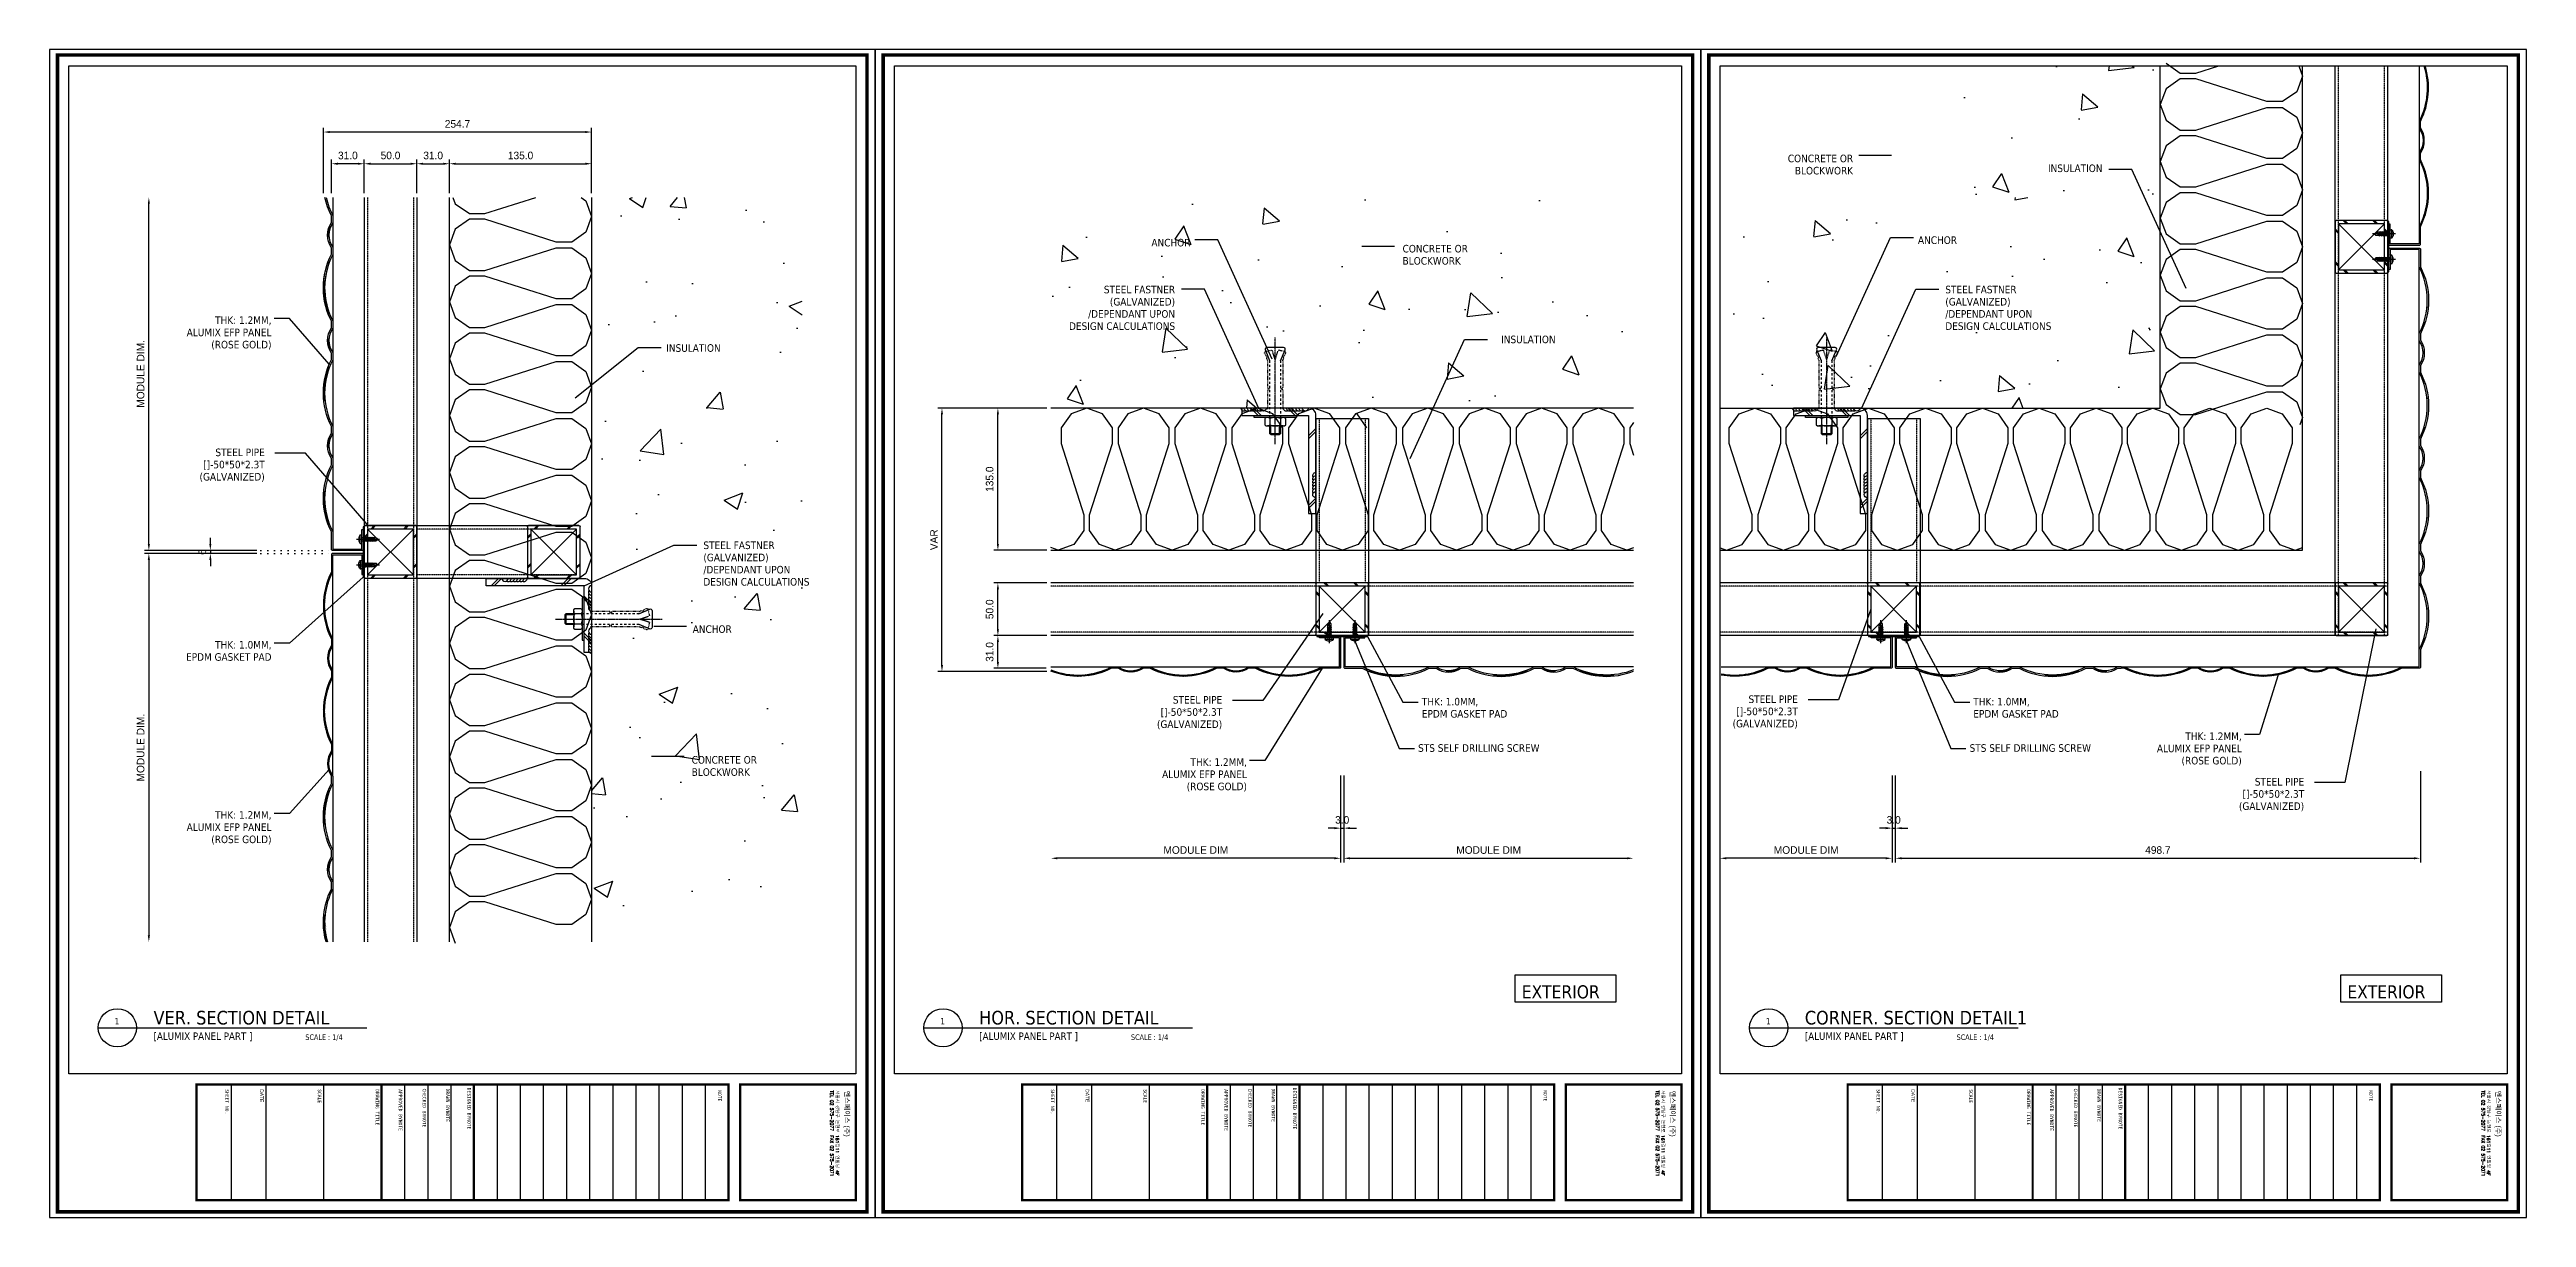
# Model space of a CAD drawing. Header units: millimetres. Extents: x 4333 to 8993, y 2009 to 3452.
# Drawn here: x 4333 to 6686, y 2009 to 3118 of the extents above; entities that cross this region are included whole.
import ezdxf

# ---------------------------------------------------------------- set-up
doc = ezdxf.new("R2010")
doc.units = ezdxf.units.MM
for name, pattern in [('A2', [8, 2, -2, 2, -2]), ('C2', [1.125, 0.75, -0.125, 0.125, -0.125]), ('CENTER', [7.75, 7.25, -0.25, 0, -0.25]), ('DOT', [6.35, 0, -6.35]), ('HIDDEN', [0.375, 0.25, -0.125]), ('HIDDEN2', [1, 0.5, -0.5])]:
    doc.linetypes.add(name, pattern=pattern)
for name, color, linetype in [('011-CONCRETE-SECTION', 2, 'Continuous'), ('4', 4, 'Continuous'), ('BRACKET', 7, 'Continuous'), ('Components', 7, 'Continuous'), ('DIM', 7, 'Continuous'), ('HAT', 5, 'Continuous'), ('Hatch', 9, 'Continuous'), ('nt', 34, 'Continuous'), ('REV01', 9, 'Continuous'), ('ST_L PIPE', 2, 'Continuous'), ('SYM', 7, 'Continuous'), ('TE 07', 7, 'Continuous'), ('TEXT', 2, 'Continuous'), ('TITLE_TEXT', 7, 'Continuous'), ('Welding', 1, 'Continuous'), ('x-sec$0$A-CON', 2, 'Continuous'), ('x-sec$0$INS', 251, 'Continuous')]:
    doc.layers.add(name, color=color, linetype=linetype)
doc.styles.add('Expo M', font='Expo M.ttf')
doc.styles.add('HGTXT', font='romans.shx', dxfattribs={"bigfont": 'whgtxt.shx'})
doc.dimstyles.new('DS2', dxfattribs={"dimscale": 2, "dimtxt": 1.8, "dimasz": 1.5, "dimexe": 1, "dimexo": 1, "dimgap": 0.5, "dimtad": 1, "dimtoh": 1, "dimdec": 1, "dimzin": 1, "dimdsep": 46, "dimtxsty": 'Expo M', "dimcen": 2, "dimadec": 1, "dimazin": 0, "dimtfac": 1, "dimtdec": 4, "dimtix": 1, "dimtmove": 1, "dimatfit": 3, "dimfxl": 1, "dimtolj": 1, "dimtzin": 1, "dimarcsym": 0})
doc.dimstyles.new('알루이엔씨4', dxfattribs={"dimscale": 4, "dimtxt": 1.8, "dimasz": 1.5, "dimexe": 1, "dimexo": 1, "dimgap": 1, "dimtad": 1, "dimtoh": 1, "dimdec": 1, "dimzin": 1, "dimdsep": 46, "dimtxsty": 'Expo M', "dimcen": 2, "dimclrd": 1, "dimclre": 1, "dimadec": 1, "dimazin": 0, "dimtfac": 1, "dimtdec": 1, "dimtix": 1, "dimtmove": 1, "dimatfit": 3, "dimfxl": 1, "dimtolj": 1, "dimtzin": 1, "dimarcsym": 0})
pattern_1 = [(45, (3951.2888, -14683.0224), (-0.67351921, 0.67351921), [])]
pattern_2 = [(315, (-12612.3966, 4250.8269), (0.67351921, 0.67351921), [])]

msp = doc.modelspace()

# ---------------------------------------------------------------- texts
at = {"layer": 'TEXT', "char_height": 7.2, "line_spacing_factor": 0.963855}
for s, insert, width, attachment_point in [('\\pxqr;{\\fTahoma|b0|i0|c129|p34;CONCRETE OR BLOCKWORK}', (5944.38, 2999.31), 101.8813, 7), ('\\pxqr;{\\fTahoma|b0|i0|c0|p34;INSULATION}', (6164.57, 3008.91), 118.4981, 1), ('\\pxql;{\\fTahoma|b0|i0|c129|p34;ANCHOR}', (6209.64, 2933.32), 101.7894, 9), ('\\pxqr;{\\fTahoma|b0|i0|c129|p34;ANCHOR}', (5315.17, 2930.95), 101.7894, 7), ('\\pxql;{\\fTahoma|b0|i0|c129|p34;CONCRETE OR BLOCKWORK}', (5618.42, 2913.65), 101.8813, 7), ('\\pxqr;{\\fTahoma|b0|i0|c0|p34;STEEL \\fTahoma|b0|i0|c129|p34;FASTNER\\fTahoma|b0|i0|c0|p34;\\P(GALVANIZED)\\fTahoma|b0|i0|c129|p34;\\P/DEPENDANT UPON DESIGN CALCULATIONS}', (5402.37, 2893.75), 115.6898, 3), ('\\pxql;{\\fTahoma|b0|i0|c0|p34;STEEL \\fTahoma|b0|i0|c129|p34;FASTNER\\fTahoma|b0|i0|c0|p34;\\P(GALVANIZED)\\fTahoma|b0|i0|c129|p34;\\P/DEPENDANT UPON DESIGN CALCULATIONS}', (6133.83, 2893.75), 115.6898, 1), ('\\pxqr;{\\fTahoma|b0|i0|c0|p34;T\\fTahoma|b0|i0|c129|p34;HK: 1.2MM,\\fTahoma|b0|i0|c0|p34; \\fTahoma|b0|i0|c129|p34;\\PALUMIX\\fTahoma|b0|i0|c0|p34; \\fTahoma|b0|i0|c129|p34;EFP PANEL\\fTahoma|b0|i0|c0|p34;\\P(\\fTahoma|b0|i0|c129|p34;ROSE GOLD\\fTahoma|b0|i0|c0|p34;)}', (4394.33, 2864.63), 149.9647, 1), ('\\pxqr;{\\fTahoma|b0|i0|c0|p34;INSULATION}', (5645.25, 2846.41), 118.4981, 1), ('\\pxql;{\\fTahoma|b0|i0|c0|p34;INSULATION}', (5037.62, 2838.24), 118.4981, 3), ('\\pxqr;{\\fTahoma|b0|i0|c0|p34;STEEL PIPE\\P[]-50*50*\\fTahoma|b0|i0|c129|p34;2\\fTahoma|b0|i0|c0|p34;.\\fTahoma|b0|i0|c129|p34;3\\fTahoma|b0|i0|c0|p34;T\\P(GALVANIZED)}', (4466.83, 2739.17), 71.0245, 1), ('\\pxql;{\\fTahoma|b0|i0|c0|p34;STEEL \\fTahoma|b0|i0|c129|p34;FASTNER\\fTahoma|b0|i0|c0|p34;\\P(GALVANIZED)\\fTahoma|b0|i0|c129|p34;\\P/DEPENDANT UPON DESIGN CALCULATIONS}', (4954.43, 2650.97), 115.6898, 1), ('\\pxql;{\\fTahoma|b0|i0|c129|p34;ANCHOR}', (5046.07, 2564.03), 101.7894, 9), ('\\pxqr;{\\fTahoma|b0|i0|c0|p34;T\\fTahoma|b0|i0|c129|p34;HK: 1.0MM,\\fTahoma|b0|i0|c0|p34; \\fTahoma|b0|i0|c129|p34;\\PEPDM GASKET PAD}', (4394.33, 2556.49), 149.9647, 1), ('\\pxqr;{\\fTahoma|b0|i0|c0|p34;STEEL PIPE\\P[]-50*50*\\fTahoma|b0|i0|c129|p34;2\\fTahoma|b0|i0|c0|p34;.\\fTahoma|b0|i0|c129|p34;3\\fTahoma|b0|i0|c0|p34;T\\P(GALVANIZED)}', (5376.09, 2504.24), 71.0245, 1), ('\\pxql;{\\fTahoma|b0|i0|c0|p34;T\\fTahoma|b0|i0|c129|p34;HK: 1.0MM,\\fTahoma|b0|i0|c0|p34; \\fTahoma|b0|i0|c129|p34;\\PEPDM GASKET PAD}', (5636.7, 2502.52), 149.9647, 1), ('\\pxqr;{\\fTahoma|b0|i0|c0|p34;STEEL PIPE\\P[]-50*50*\\fTahoma|b0|i0|c129|p34;2\\fTahoma|b0|i0|c0|p34;.\\fTahoma|b0|i0|c129|p34;3\\fTahoma|b0|i0|c0|p34;T\\P(GALVANIZED)}', (5922.75, 2504.82), 71.0245, 1), ('\\pxql;{\\fTahoma|b0|i0|c0|p34;T\\fTahoma|b0|i0|c129|p34;HK: 1.0MM,\\fTahoma|b0|i0|c0|p34; \\fTahoma|b0|i0|c129|p34;\\PEPDM GASKET PAD}', (6160.4, 2502.52), 149.9647, 1), ('\\pxql;{\\fTahoma|b0|i0|c129|p34;CONCRETE OR BLOCKWORK}', (5045.15, 2428.33), 101.8813, 9), ('\\pxql;{\\fTahoma|b0|i0|c129|p34;STS SELF DRILLING SCREW}', (5633.17, 2458.49), 149.9647, 1), ('\\pxql;{\\fTahoma|b0|i0|c129|p34;STS SELF DRILLING SCREW}', (6156.88, 2458.49), 149.9647, 1), ('\\pxqr;{\\fTahoma|b0|i0|c0|p34;T\\fTahoma|b0|i0|c129|p34;HK: 1.2MM,\\fTahoma|b0|i0|c0|p34; \\fTahoma|b0|i0|c129|p34;\\PALUMIX\\fTahoma|b0|i0|c0|p34; \\fTahoma|b0|i0|c129|p34;EFP PANEL\\fTahoma|b0|i0|c0|p34;\\P(\\fTahoma|b0|i0|c129|p34;ROSE GOLD\\fTahoma|b0|i0|c0|p34;)}', (6265.37, 2469.66), 149.9647, 1), ('\\pxqr;{\\fTahoma|b0|i0|c0|p34;T\\fTahoma|b0|i0|c129|p34;HK: 1.2MM,\\fTahoma|b0|i0|c0|p34; \\fTahoma|b0|i0|c129|p34;\\PALUMIX\\fTahoma|b0|i0|c0|p34; \\fTahoma|b0|i0|c129|p34;EFP PANEL\\fTahoma|b0|i0|c0|p34;\\P(\\fTahoma|b0|i0|c129|p34;ROSE GOLD\\fTahoma|b0|i0|c0|p34;)}', (5320.64, 2445.14), 149.9647, 1), ('\\pxqr;{\\fTahoma|b0|i0|c0|p34;STEEL PIPE\\P[]-50*50*\\fTahoma|b0|i0|c129|p34;2\\fTahoma|b0|i0|c0|p34;.\\fTahoma|b0|i0|c129|p34;3\\fTahoma|b0|i0|c0|p34;T\\P(GALVANIZED)}', (6403.59, 2426.46), 71.0245, 1), ('\\pxqr;{\\fTahoma|b0|i0|c0|p34;T\\fTahoma|b0|i0|c129|p34;HK: 1.2MM,\\fTahoma|b0|i0|c0|p34; \\fTahoma|b0|i0|c129|p34;\\PALUMIX\\fTahoma|b0|i0|c0|p34; \\fTahoma|b0|i0|c129|p34;EFP PANEL\\fTahoma|b0|i0|c0|p34;\\P(\\fTahoma|b0|i0|c129|p34;ROSE GOLD\\fTahoma|b0|i0|c0|p34;)}', (4394.33, 2394.89), 149.9647, 1)]:
    msp.add_mtext(s, dxfattribs=dict(at, insert=insert, width=width, attachment_point=attachment_point))
at = {"layer": 'TEXT', "color": 2, "true_color": 0xffff00, "char_height": 12.48, "width": 90.2586, "attachment_point": 7, "line_spacing_factor": 0.963855}
for insert in [(5731.59, 2216.92), (6515.67, 2216.92)]:
    msp.add_mtext('\\fTahoma;EXTERIOR', dxfattribs=dict(at, insert=insert))
at = {"layer": 'TITLE_TEXT', "color": 3, "true_color": 0x00ff00, "attachment_point": 7, "line_spacing_factor": 0.963855}
for s, insert, char_height, width in [('\\fTahoma;1', (4395.3, 2192.45), 6, 8.9419), ('\\fTahoma;1', (5179.38, 2192.45), 6, 8.9419), ('\\fTahoma;1', (5963.46, 2192.45), 6, 8.9419), ('\\fTahoma;[ALUMIX PANEL PART ]', (4432.26, 2176.56), 7, 105.1355), ('\\fTahoma;SCALE : 1/4', (4576.42, 2177.11), 5.184, 42.074), ('\\fTahoma;[ALUMIX PANEL PART ]', (5216.34, 2176.56), 7, 105.1355), ('\\fTahoma;SCALE : 1/4', (5360.5, 2177.11), 5.184, 42.074), ('\\fTahoma;[ALUMIX PANEL PART ]', (6000.42, 2176.56), 7, 105.1355), ('\\fTahoma;SCALE : 1/4', (6144.58, 2177.11), 5.184, 42.074)]:
    msp.add_mtext(s, dxfattribs=dict(at, insert=insert, char_height=char_height, width=width))
at = {"layer": 'TITLE_TEXT', "color": 2, "true_color": 0xffff00, "char_height": 12.96, "attachment_point": 7, "line_spacing_factor": 0.963855}
for s, insert, width in [('\\fTahoma;VER. SECTION DETAIL', (4432.26, 2192.15), 191.1391), ('\\fTahoma;HOR. SECTION DETAIL', (5216.34, 2192.15), 193.7311), ('{\\fTahoma|b0|i0|c0|p34;CORNER. SECTION DETAIL\\fTahoma|b0|i0|c129|p34;1}', (6000.42, 2192.15), 226.0057)]:
    msp.add_mtext(s, dxfattribs=dict(at, insert=insert, width=width))

# ---------------------------------------------------------------- blocks, each defined once
blk = doc.blocks.new('A$C5B8479A7')
at = {"layer": 'Hatch'}
for p, q in [((-58.5, -29.7), (-14.9, 13.9)), ((-58.5, 13.9), (-14.9, -29.7))]:
    blk.add_line(p, q, dxfattribs=at)
at = {"layer": 'ST_L PIPE'}
for p, q in [((-61.7, -31.9), (-61.7, 16.1)), ((-60.7, 17.1), (-12.7, 17.1)), ((-11.7, 16.1), (-11.7, -31.9)), ((-12.7, -32.9), (-60.7, -32.9))]:
    blk.add_line(p, q, dxfattribs=at)
at = {"layer": 'ST_L PIPE', "color": 1}
for p, q in [((-61.7, 6), (-58.5, 9.2)), ((-61.7, 4.6), (-58.5, 7.8)), ((-52.2, 13.9), (-49, 17.1)), ((-50.8, 13.9), (-47.6, 17.1)), ((-24, 13.9), (-20.8, 17.1)), ((-22.6, 13.9), (-19.4, 17.1)), ((-61.7, -25.2), (-58.5, -22)), ((-61.7, -26.6), (-58.5, -23.4)), ((-52.2, -32.9), (-49, -29.7)), ((-50.8, -32.9), (-47.6, -29.7)), ((-24, -32.9), (-20.8, -29.7)), ((-22.6, -32.9), (-19.4, -29.7))]:
    blk.add_line(p, q, dxfattribs=at)
at = {"layer": 'ST_L PIPE'}
blk.add_lwpolyline([(-14.9, -29.7), (-58.5, -29.7), (-58.5, 13.9), (-14.9, 13.9)], close=True, dxfattribs=at)
for centre, start, end in [((-60.7, 16.1), 90, 180), ((-12.7, 16.1), 0, 90), ((-60.7, -31.9), 180, 270), ((-12.7, -31.9), 270, 0)]:
    blk.add_arc(centre, 1, start, end, dxfattribs=at)
at = {"layer": 'Welding'}
for p, q in [((-14.9, 6), (-11.7, 9.2)), ((-14.9, 4.6), (-11.7, 7.8)), ((-14.9, -25.2), (-11.7, -22)), ((-14.9, -26.6), (-11.7, -23.4))]:
    blk.add_line(p, q, dxfattribs=at)
blk = doc.blocks.new('A$C0843732F')
at = {"layer": 'Welding'}
for centre, start in [((0, -3), 90), ((0, -6), 150), ((0, -9), 150), ((0, -12), 150), ((0, -15), 150), ((0, -18), 150), ((0, -21), 150)]:
    blk.add_arc(centre, 3, start, 270, dxfattribs=at)
blk = doc.blocks.new('set anchor')
at = {"color": 1, "linetype": 'C2'}
blk.add_line((0, -27.2), (0, 74.1), dxfattribs=at)
at = {"color": 2, "linetype": 'HIDDEN2'}
for p, q in [((-8.9, 56.5), (-10.1, 59.4)), ((-3.7, 61.8), (-9.5, 60.5)), ((-8.9, 56.5), (-8, 56.8)), ((-8.2, 54.8), (-7.3, 55.2)), ((-7.1, 52), (-8.2, 54.8)), ((-7.3, 55.2), (-8, 56.8)), ((-7.1, 25.8), (-7.1, 52)), ((0, 52.8), (-2.7, 61.3)), ((0, 52.8), (2.7, 61.3)), ((9.5, 60.5), (3.7, 61.8)), ((7.1, 52), (8.2, 54.8)), ((7.1, 52), (7.1, 25.8)), ((7.3, 55.2), (8, 56.8)), ((8.2, 54.8), (7.3, 55.2)), ((8.9, 56.5), (8, 56.8)), ((8.9, 56.5), (10.1, 59.4)), ((-7.1, 25.8), (-5.8, 25.8)), ((-7.1, 6), (-7.1, 24.2)), ((-7.1, 24.2), (-5.8, 24.2)), ((-5.8, 24.2), (-5.8, 25.8)), ((7.1, 25.8), (5.8, 25.8)), ((5.8, 24.2), (5.8, 25.8)), ((7.1, 24.2), (5.8, 24.2)), ((7.1, 24.2), (7.1, 6))]:
    blk.add_line(p, q, dxfattribs=at)
at = {"color": 3}
for p, q in [((-5, 52), (-9.4, 62.2)), ((7.9, 64.5), (-7.9, 64.5)), ((5, 52), (9.4, 62.2))]:
    blk.add_line(p, q, dxfattribs=at)
at = {"color": 3, "linetype": 'A2'}
for p, q in [((-5, -2), (-5, 52)), ((5, 52), (5, -2))]:
    blk.add_line(p, q, dxfattribs=at)
at = {"color": 4}
for p, q in [((-20, 0), (20, 0)), ((-20, -2), (-20, 0)), ((20, 0), (20, -2)), ((20, -2), (-20, -2))]:
    blk.add_line(p, q, dxfattribs=at)
blk.add_line((7.5, -2), (-7.5, -2))
blk.add_line((7.5, -2), (-7.5, -2))
at = {"color": 2}
for p, q in [((7.5, -10), (-7.5, -10)), ((-5, -3), (-5, -9)), ((-5, -17.4), (-5, -10)), ((5, -17.4), (-5, -17.4)), ((-4.2, -18.2), (-5, -17.4)), ((-4.2, -18.2), (-4.2, -10)), ((-4.2, -18.2), (4.2, -18.2)), ((4.2, -18.2), (4.2, -10)), ((5, -17.4), (4.2, -18.2)), ((5, -3), (5, -9)), ((5, -10), (5, -17.4))]:
    blk.add_line(p, q, dxfattribs=at)
blk.add_lwpolyline([(5, -3, 0.202073), (-5, -3, 0.404145), (-10, -3), (-10, -9, 0.404145), (-5, -9, 0.202073), (5, -9, 0.404145), (10, -9), (10, -3, 0.404145)], format="xyb", close=True, dxfattribs=at)
at = {"color": 2, "linetype": 'HIDDEN2'}
for centre, start, end in [((-9.3, 59.7), 102.5288, 201.8014), ((-3.5, 61), 17.6501, 102.5288), ((3.5, 61), 77.4712, 162.3499), ((9.3, 59.7), 338.1986, 77.4712)]:
    blk.add_arc(centre, 0.833, start, end, dxfattribs=at)
at = {"color": 3}
for centre, start, end in [((-7.9, 62.8), 90, 203.4287), ((7.9, 62.8), 336.5713, 90)]:
    blk.add_arc(centre, 1.67, start, end, dxfattribs=at)
blk = doc.blocks.new('피스')
at = {"color": 6}
for p, q in [((-4, 1.5), (-4, 1)), ((-4, 1.5), (4, 1.5)), ((-3, 0), (3, 0)), ((-0.4, 2.3), (0.4, 2.3)), ((4, 1.5), (4, 1)), ((2, -1.5), (-2, -2)), ((-1.5, -1.5), (-2, -2)), ((-2, -2), (-1.5, -2.5)), ((-1.5, -3.5), (-2, -4)), ((2, -3.5), (-2, -4)), ((-2, -4), (-1.5, -4.5)), ((-1.5, -5.5), (-2, -6)), ((2, -5.5), (-2, -6)), ((-2, -6), (-1.5, -6.5)), ((-1.5, -7.5), (-2, -8)), ((2, -7.5), (-2, -8)), ((-2, -8), (-1.5, -8.5)), ((-1.5, -9.5), (-2, -10)), ((2, -9.5), (-2, -10)), ((-2, -10), (-1.5, -10.5)), ((-1.5, -0.5), (-1.5, -1.5)), ((1.5, -1), (-1.5, -1.5)), ((1.5, -2), (-1.5, -2.5)), ((-1.5, -2.5), (-1.5, -3.5)), ((1.5, -3), (-1.5, -3.5)), ((1.5, -4), (-1.5, -4.5)), ((-1.5, -4.5), (-1.5, -5.5)), ((1.5, -5), (-1.5, -5.5)), ((1.5, -6), (-1.5, -6.5)), ((-1.5, -6.5), (-1.5, -7.5)), ((1.5, -7), (-1.5, -7.5)), ((1.5, -8), (-1.5, -8.5)), ((-1.5, -8.5), (-1.5, -9.5)), ((1.5, -9), (-1.5, -9.5)), ((1.5, -10), (-1.5, -10.5)), ((-1.5, -10.5), (-1.5, -13.5)), ((0, -15), (-1.5, -13.5)), ((-1.3, -13.5), (-1.3, -12)), ((0, -15), (-1.3, -13.5)), ((0, -15), (1.5, -13)), ((1.5, -13), (0.6, -11.5)), ((1.5, -0.5), (1.5, -1)), ((1.5, -1), (2, -1.5)), ((2, -1.5), (1.5, -2)), ((1.5, -2), (1.5, -3)), ((1.5, -3), (2, -3.5)), ((2, -3.5), (1.5, -4)), ((1.5, -4), (1.5, -5)), ((1.5, -5), (2, -5.5)), ((2, -5.5), (1.5, -6)), ((1.5, -6), (1.5, -7)), ((1.5, -7), (2, -7.5)), ((2, -7.5), (1.5, -8)), ((1.5, -8), (1.5, -9)), ((1.5, -9), (2, -9.5)), ((2, -9.5), (1.5, -10)), ((1.5, -10), (1.5, -13))]:
    blk.add_line(p, q, dxfattribs=at)
at = {"color": 1, "linetype": 'CENTER'}
for p, q in [((-0.5, 3), (-0.4, 2.3)), ((0, 5), (0, -16.8)), ((0.5, 3), (0.4, 2.3))]:
    blk.add_line(p, q, dxfattribs=at)
at = {"color": 6}
for centre, radius, start, end in [((0, -3.1), 6.08, 94.7146, 131.1121), ((-3, 1), 1, 180, 270), ((-2, -0.5), 0.5, 0, 90), ((0, -3.1), 6.08, 48.8879, 85.2854), ((2, -0.5), 0.5, 90, 180), ((3, 1), 1, 270, 0), ((-0.3, -12), 1, 30.0863, 180)]:
    blk.add_arc(centre, radius, start, end, dxfattribs=at)
blk = doc.blocks.new('N-SCREW')
at = {"color": 6}
blk.add_blockref('피스', (17.3, -1), dxfattribs=at)
blk = doc.blocks.new('*D71')
at = {"layer": 'Defpoints', "color": 0, "transparency": 16777216}
for p in [(5284.5, 2424.9), (5559.6, 2432.7), (5284.5, 2350.2)]:
    blk.add_point(p, dxfattribs=at)
at = {"layer": 'SYM', "color": 1, "lineweight": -2, "transparency": 16777216}
for p, q in [((5559.6, 2428.7), (5559.6, 2346.2)), ((5553.6, 2350.2), (5290.5, 2350.2))]:
    blk.add_line(p, q, dxfattribs=at)
at = {"layer": 'SYM', "color": 1, "transparency": 16777216}
for points in [[(5290.5, 2351.2), (5290.5, 2349.2), (5284.5, 2350.2)], [(5553.6, 2351.2), (5553.6, 2349.2), (5559.6, 2350.2)]]:
    blk.add_solid(points, dxfattribs=at)
at = {"layer": 'SYM', "color": 0, "transparency": 16777216, "insert": (5422.1, 2358), "char_height": 7.2, "attachment_point": 5, "style": 'Expo M'}
blk.add_mtext('\\A1;MODULE DIM', dxfattribs=at)
blk = doc.blocks.new('*D72')
at = {"layer": 'Defpoints', "color": 0, "transparency": 16777216}
for p in [(5562.6, 2432.7), (5837.7, 2424.9), (5837.7, 2350.2)]:
    blk.add_point(p, dxfattribs=at)
at = {"layer": 'SYM', "color": 1, "lineweight": -2, "transparency": 16777216}
for p, q in [((5562.6, 2428.7), (5562.6, 2346.2)), ((5568.6, 2350.2), (5831.7, 2350.2))]:
    blk.add_line(p, q, dxfattribs=at)
at = {"layer": 'SYM', "color": 1, "transparency": 16777216}
for points in [[(5568.6, 2351.2), (5568.6, 2349.2), (5562.6, 2350.2)], [(5831.7, 2351.2), (5831.7, 2349.2), (5837.7, 2350.2)]]:
    blk.add_solid(points, dxfattribs=at)
at = {"layer": 'SYM', "color": 0, "transparency": 16777216, "insert": (5700.2, 2358), "char_height": 7.2, "attachment_point": 5, "style": 'Expo M'}
blk.add_mtext('\\A1;MODULE DIM', dxfattribs=at)
blk = doc.blocks.new('*D73')
at = {"layer": 'Defpoints', "color": 0, "transparency": 16777216}
for p in [(5559.6, 2432.7), (5562.6, 2432.7), (5562.6, 2378.8)]:
    blk.add_point(p, dxfattribs=at)
at = {"layer": 'SYM', "color": 1, "lineweight": -2, "transparency": 16777216}
for p, q in [((5559.6, 2428.7), (5559.6, 2374.8)), ((5562.6, 2428.7), (5562.6, 2374.8)), ((5553.6, 2378.8), (5547.6, 2378.8)), ((5559.6, 2378.8), (5562.6, 2378.8)), ((5568.6, 2378.8), (5574.6, 2378.8))]:
    blk.add_line(p, q, dxfattribs=at)
at = {"layer": 'SYM', "color": 1, "transparency": 16777216}
for points in [[(5553.6, 2379.8), (5553.6, 2377.8), (5559.6, 2378.8)], [(5568.6, 2379.8), (5568.6, 2377.8), (5562.6, 2378.8)]]:
    blk.add_solid(points, dxfattribs=at)
at = {"layer": 'SYM', "color": 0, "transparency": 16777216, "insert": (5561.1, 2386.6), "char_height": 7.2, "attachment_point": 5, "style": 'Expo M'}
blk.add_mtext('\\A1;3.0', dxfattribs=at)
blk = doc.blocks.new('*D74')
at = {"layer": 'Defpoints', "color": 0, "transparency": 16777216}
for p in [(5920, 2424.9), (6083.3, 2432.7), (5920, 2350.2)]:
    blk.add_point(p, dxfattribs=at)
at = {"layer": 'SYM', "color": 1, "lineweight": -2, "transparency": 16777216}
for p, q in [((6083.3, 2428.7), (6083.3, 2346.2)), ((6077.3, 2350.2), (5926, 2350.2))]:
    blk.add_line(p, q, dxfattribs=at)
at = {"layer": 'SYM', "color": 1, "transparency": 16777216}
for points in [[(5926, 2351.2), (5926, 2349.2), (5920, 2350.2)], [(6077.3, 2351.2), (6077.3, 2349.2), (6083.3, 2350.2)]]:
    blk.add_solid(points, dxfattribs=at)
at = {"layer": 'SYM', "color": 0, "transparency": 16777216, "insert": (6001.7, 2358), "char_height": 7.2, "attachment_point": 5, "style": 'Expo M'}
blk.add_mtext('\\A1;MODULE DIM', dxfattribs=at)
blk = doc.blocks.new('*D75')
at = {"layer": 'Defpoints', "color": 0, "transparency": 16777216}
for p in [(6083.3, 2432.7), (6086.3, 2432.7), (6086.3, 2378.8)]:
    blk.add_point(p, dxfattribs=at)
at = {"layer": 'SYM', "color": 1, "lineweight": -2, "transparency": 16777216}
for p, q in [((6083.3, 2428.7), (6083.3, 2374.8)), ((6086.3, 2428.7), (6086.3, 2374.8)), ((6077.3, 2378.8), (6071.3, 2378.8)), ((6083.3, 2378.8), (6086.3, 2378.8)), ((6092.3, 2378.8), (6098.3, 2378.8))]:
    blk.add_line(p, q, dxfattribs=at)
at = {"layer": 'SYM', "color": 1, "transparency": 16777216}
for points in [[(6077.3, 2379.8), (6077.3, 2377.8), (6083.3, 2378.8)], [(6092.3, 2379.8), (6092.3, 2377.8), (6086.3, 2378.8)]]:
    blk.add_solid(points, dxfattribs=at)
at = {"layer": 'SYM', "color": 0, "transparency": 16777216, "insert": (6084.8, 2386.6), "char_height": 7.2, "attachment_point": 5, "style": 'Expo M'}
blk.add_mtext('\\A1;3.0', dxfattribs=at)
blk = doc.blocks.new('*D76')
at = {"layer": 'Defpoints', "color": 0, "transparency": 16777216}
for p in [(6086.3, 2432.7), (6585, 2436.9), (6585, 2350.2)]:
    blk.add_point(p, dxfattribs=at)
at = {"layer": 'SYM', "color": 1, "lineweight": -2, "transparency": 16777216}
for p, q in [((6086.3, 2428.7), (6086.3, 2346.2)), ((6585, 2432.9), (6585, 2346.2)), ((6092.3, 2350.2), (6579, 2350.2))]:
    blk.add_line(p, q, dxfattribs=at)
at = {"layer": 'SYM', "color": 1, "transparency": 16777216}
for points in [[(6092.3, 2351.2), (6092.3, 2349.2), (6086.3, 2350.2)], [(6579, 2351.2), (6579, 2349.2), (6585, 2350.2)]]:
    blk.add_solid(points, dxfattribs=at)
at = {"layer": 'SYM', "color": 0, "transparency": 16777216, "insert": (6335.7, 2358), "char_height": 7.2, "attachment_point": 5, "style": 'Expo M'}
blk.add_mtext('\\A1;498.7', dxfattribs=at)
blk = doc.blocks.new('AL-TEMPLATE')
at = {"color": 9}
for p, q in [((2716.8, 1393), (2800, 1393)), ((2716.8, 1376.3), (2800, 1376.3)), ((2716.8, 1359.7), (2800, 1359.7)), ((2716.8, 1343), (2800, 1343)), ((2716.8, 1326.4), (2800, 1326.4)), ((2716.8, 1309.8), (2800, 1309.8)), ((2716.8, 1293.1), (2800, 1293.1)), ((2716.8, 1276.5), (2800, 1276.5)), ((2716.8, 1259.8), (2800, 1259.8)), ((2716.8, 1243.2), (2800, 1243.2)), ((2716.8, 1209.9), (2800, 1209.9)), ((2716.8, 1193.3), (2800, 1193.3)), ((2716.8, 1176.6), (2800, 1176.6)), ((2716.8, 1118.4), (2800, 1118.4)), ((2716.8, 1076.8), (2800, 1076.8)), ((2716.8, 1051.8), (2800, 1051.8))]:
    blk.add_line(p, q, dxfattribs=at)
for points, const_width in [([(1976.3, 1509.4), (2808.3, 1509.4), (2808.3, 927), (1976.3, 927)], 2.5), ([(2716.8, 1501.3), (2800, 1501.3), (2800, 1418.1), (2716.8, 1418.1)], 1.66), ([(2716.8, 1409.8), (2800, 1409.8), (2800, 1026.9), (2716.8, 1026.9)], 1.66)]:
    blk.add_lwpolyline(points, close=True, dxfattribs=dict(at, const_width=const_width))
at = {"color": 9, "const_width": 1.66}
for points in [[(2716.8, 1226.6), (2800, 1226.6)], [(2716.8, 1160), (2800, 1160)]]:
    blk.add_lwpolyline(points, dxfattribs=at)
at = {"layer": 'nt', "color": 254, "linetype": 'Continuous', "ltscale": 2}
blk.add_lwpolyline([(1972.3, 1515.2), (1972.3, 921.2), (2812.3, 921.2), (2812.3, 1515.2)], close=True, dxfattribs=at)
at = {"layer": 'TE 07'}
blk.add_lwpolyline([(1984.1, 1501.3), (2709.1, 1501.3), (2709.1, 935.2), (1984.1, 935.2)], close=True, dxfattribs=at)
at = {"color": 150, "insert": (2721.1, 1496.9), "char_height": 3.67, "attachment_point": 1, "style": 'HGTXT'}
blk.add_mtext('{\\fExpo M|b0|i0|c129|p18;엔스페이스 (주)}', dxfattribs=at)
at = {"color": 7, "insert": (2720.9, 1489.2), "char_height": 2.349, "attachment_point": 1, "style": 'HGTXT'}
blk.add_mtext('서울시 강남구 논현로 161길11 엔빌딩 4F\\PTEL 02 575-2077  FAX 02 575-2071', dxfattribs=at)
at = {"color": 9, "width": 438.968, "attachment_point": 1}
for s, insert, char_height in [('NOTE', (2720.8, 1404.7), 2.56), ('DESIGNED BYNOTE', (2719, 1224.4), 2.556), ('DRAWN BYNOTE', (2719.6, 1209), 2.556), ('CHECKED BYNOTE', (2719.6, 1192.2), 2.556), ('APPROVED BYNOTE', (2720.1, 1175), 2.556), ('DRAWING TITLE', (2720.1, 1158.4), 2.556), ('SCALE', (2720.1, 1116.8), 2.56), ('{\\fﾱﾼﾸﾲ|b0|i0|c129|p49;DATE}', (2720.1, 1075.2), 2.556), ('SHEET NO.', (2720.1, 1050.2), 2.56)]:
    blk.add_mtext(s, dxfattribs=dict(at, insert=insert, char_height=char_height))
blk = doc.blocks.new('*D77')
at = {"layer": 'Defpoints', "color": 0, "transparency": 16777216}
for p in [(5234.1, 2777.6), (5284.5, 2777.6), (5284.5, 2642.6)]:
    blk.add_point(p, dxfattribs=at)
at = {"layer": 'DIM', "color": 1, "lineweight": -2, "transparency": 16777216}
for p, q in [((5280.5, 2777.6), (5230.1, 2777.6)), ((5234.1, 2648.6), (5234.1, 2771.6)), ((5280.5, 2642.6), (5230.1, 2642.6))]:
    blk.add_line(p, q, dxfattribs=at)
at = {"layer": 'DIM', "color": 1, "transparency": 16777216}
for points in [[(5233.1, 2771.6), (5235.1, 2771.6), (5234.1, 2777.6)], [(5233.1, 2648.6), (5235.1, 2648.6), (5234.1, 2642.6)]]:
    blk.add_solid(points, dxfattribs=at)
at = {"layer": 'DIM', "color": 0, "transparency": 16777216, "insert": (5226.3, 2710.1), "char_height": 7.2, "attachment_point": 5, "rotation": 90, "style": 'Expo M'}
blk.add_mtext('\\A1;135.0', dxfattribs=at)
blk = doc.blocks.new('*D78')
at = {"layer": 'Defpoints', "color": 0, "transparency": 16777216}
for p in [(5234.1, 2611.6), (5284.5, 2611.6), (5284.5, 2561.6)]:
    blk.add_point(p, dxfattribs=at)
at = {"layer": 'DIM', "color": 1, "lineweight": -2, "transparency": 16777216}
for p, q in [((5280.5, 2611.6), (5230.1, 2611.6)), ((5234.1, 2567.6), (5234.1, 2605.6)), ((5280.5, 2561.6), (5230.1, 2561.6))]:
    blk.add_line(p, q, dxfattribs=at)
at = {"layer": 'DIM', "color": 1, "transparency": 16777216}
for points in [[(5233.1, 2605.6), (5235.1, 2605.6), (5234.1, 2611.6)], [(5233.1, 2567.6), (5235.1, 2567.6), (5234.1, 2561.6)]]:
    blk.add_solid(points, dxfattribs=at)
at = {"layer": 'DIM', "color": 0, "transparency": 16777216, "insert": (5226.3, 2586.6), "char_height": 7.2, "attachment_point": 5, "rotation": 90, "style": 'Expo M'}
blk.add_mtext('\\A1;50.0', dxfattribs=at)
blk = doc.blocks.new('*D79')
at = {"layer": 'Defpoints', "color": 0, "transparency": 16777216}
for p in [(5234.1, 2561.6), (5284.5, 2561.6), (5284.1, 2530.6)]:
    blk.add_point(p, dxfattribs=at)
at = {"layer": 'DIM', "color": 1, "lineweight": -2, "transparency": 16777216}
for p, q in [((5280.5, 2561.6), (5230.1, 2561.6)), ((5234.1, 2536.6), (5234.1, 2555.6)), ((5280.1, 2530.6), (5230.1, 2530.6))]:
    blk.add_line(p, q, dxfattribs=at)
at = {"layer": 'DIM', "color": 1, "transparency": 16777216}
for points in [[(5233.1, 2555.6), (5235.1, 2555.6), (5234.1, 2561.6)], [(5233.1, 2536.6), (5235.1, 2536.6), (5234.1, 2530.6)]]:
    blk.add_solid(points, dxfattribs=at)
at = {"layer": 'DIM', "color": 0, "transparency": 16777216, "insert": (5226.3, 2546.1), "char_height": 7.2, "attachment_point": 5, "rotation": 90, "style": 'Expo M'}
blk.add_mtext('\\A1;31.0', dxfattribs=at)
blk = doc.blocks.new('*D81')
at = {"layer": 'Defpoints', "color": 0, "transparency": 16777216}
for p in [(5181, 2777.6), (5284.5, 2777.6), (5284.5, 2527.6)]:
    blk.add_point(p, dxfattribs=at)
at = {"layer": 'DIM', "color": 1, "lineweight": -2, "transparency": 16777216}
for p, q in [((5280.5, 2777.6), (5177, 2777.6)), ((5181, 2533.6), (5181, 2771.6)), ((5280.5, 2527.6), (5177, 2527.6))]:
    blk.add_line(p, q, dxfattribs=at)
at = {"layer": 'DIM', "color": 1, "transparency": 16777216}
for points in [[(5180, 2771.6), (5182, 2771.6), (5181, 2777.6)], [(5180, 2533.6), (5182, 2533.6), (5181, 2527.6)]]:
    blk.add_solid(points, dxfattribs=at)
at = {"layer": 'DIM', "color": 0, "transparency": 16777216, "insert": (5173.4, 2652.6), "char_height": 7.2, "attachment_point": 5, "rotation": 90, "style": 'Expo M'}
blk.add_mtext('\\A1;VAR', dxfattribs=at)
blk = doc.blocks.new('*D84')
at = {"layer": 'Defpoints', "color": 0, "transparency": 16777216}
for p in [(4848.3, 3009.6), (4713.3, 2977.6), (4848.3, 2977.6)]:
    blk.add_point(p, dxfattribs=at)
at = {"layer": 'DIM', "color": 1, "lineweight": -2, "transparency": 16777216}
for p, q in [((4713.3, 2981.6), (4713.3, 3013.6)), ((4848.3, 2981.6), (4848.3, 3013.6)), ((4719.3, 3009.6), (4842.3, 3009.6))]:
    blk.add_line(p, q, dxfattribs=at)
at = {"layer": 'DIM', "color": 1, "transparency": 16777216}
for points in [[(4719.3, 3010.6), (4719.3, 3008.6), (4713.3, 3009.6)], [(4842.3, 3010.6), (4842.3, 3008.6), (4848.3, 3009.6)]]:
    blk.add_solid(points, dxfattribs=at)
at = {"layer": 'DIM', "color": 0, "transparency": 16777216, "insert": (4780.8, 3017.4), "char_height": 7.2, "attachment_point": 5, "style": 'Expo M'}
blk.add_mtext('\\A1;135.0', dxfattribs=at)
blk = doc.blocks.new('*D85')
at = {"layer": 'Defpoints', "color": 0, "transparency": 16777216}
for p in [(4682.3, 3009.6), (4632.3, 2977.6), (4682.3, 2977.6)]:
    blk.add_point(p, dxfattribs=at)
at = {"layer": 'DIM', "color": 1, "lineweight": -2, "transparency": 16777216}
for p, q in [((4632.3, 2981.6), (4632.3, 3013.6)), ((4682.3, 2981.6), (4682.3, 3013.6)), ((4638.3, 3009.6), (4676.3, 3009.6))]:
    blk.add_line(p, q, dxfattribs=at)
at = {"layer": 'DIM', "color": 1, "transparency": 16777216}
for points in [[(4638.3, 3010.6), (4638.3, 3008.6), (4632.3, 3009.6)], [(4676.3, 3010.6), (4676.3, 3008.6), (4682.3, 3009.6)]]:
    blk.add_solid(points, dxfattribs=at)
at = {"layer": 'DIM', "color": 0, "transparency": 16777216, "insert": (4657.3, 3017.4), "char_height": 7.2, "attachment_point": 5, "style": 'Expo M'}
blk.add_mtext('\\A1;50.0', dxfattribs=at)
blk = doc.blocks.new('*D88')
at = {"layer": 'Defpoints', "color": 0, "transparency": 16777216}
for p in [(4593.6, 3039.7), (4593.6, 2977.6), (4848.3, 2977.6)]:
    blk.add_point(p, dxfattribs=at)
at = {"layer": 'DIM', "color": 1, "lineweight": -2, "transparency": 16777216}
for p, q in [((4593.6, 2981.6), (4593.6, 3043.7)), ((4842.3, 3039.7), (4599.6, 3039.7)), ((4848.3, 2981.6), (4848.3, 3043.7))]:
    blk.add_line(p, q, dxfattribs=at)
at = {"layer": 'DIM', "color": 1, "transparency": 16777216}
for points in [[(4599.6, 3040.7), (4599.6, 3038.7), (4593.6, 3039.7)], [(4842.3, 3040.7), (4842.3, 3038.7), (4848.3, 3039.7)]]:
    blk.add_solid(points, dxfattribs=at)
at = {"layer": 'DIM', "color": 0, "transparency": 16777216, "insert": (4720.9, 3047.4), "char_height": 7.2, "attachment_point": 5, "style": 'Expo M'}
blk.add_mtext('\\A1;254.7', dxfattribs=at)
blk = doc.blocks.new('*D89')
at = {"layer": 'Defpoints', "color": 0, "transparency": 16777216}
for p in [(4713.3, 3009.6), (4682.3, 2977.6), (4713.3, 2977.6)]:
    blk.add_point(p, dxfattribs=at)
at = {"layer": 'DIM', "color": 1, "lineweight": -2, "transparency": 16777216}
for p, q in [((4682.3, 2981.6), (4682.3, 3013.6)), ((4713.3, 2981.6), (4713.3, 3013.6)), ((4688.3, 3009.6), (4707.3, 3009.6))]:
    blk.add_line(p, q, dxfattribs=at)
at = {"layer": 'DIM', "color": 1, "transparency": 16777216}
for points in [[(4688.3, 3010.6), (4688.3, 3008.6), (4682.3, 3009.6)], [(4707.3, 3010.6), (4707.3, 3008.6), (4713.3, 3009.6)]]:
    blk.add_solid(points, dxfattribs=at)
at = {"layer": 'DIM', "color": 0, "transparency": 16777216, "insert": (4697.8, 3017.4), "char_height": 7.2, "attachment_point": 5, "style": 'Expo M'}
blk.add_mtext('\\A1;31.0', dxfattribs=at)
blk = doc.blocks.new('*D90')
at = {"layer": 'Defpoints', "color": 0, "transparency": 16777216}
for p in [(4534.2, 2639.5), (4427.8, 2270.9), (4466.2, 2270.9)]:
    blk.add_point(p, dxfattribs=at)
at = {"layer": 'DIM', "color": 1, "lineweight": -2, "transparency": 16777216}
for p, q in [((4530.2, 2639.5), (4423.8, 2639.5)), ((4427.8, 2633.5), (4427.8, 2276.9))]:
    blk.add_line(p, q, dxfattribs=at)
at = {"layer": 'DIM', "color": 1, "transparency": 16777216}
for points in [[(4426.8, 2633.5), (4428.8, 2633.5), (4427.8, 2639.5)], [(4426.8, 2276.9), (4428.8, 2276.9), (4427.8, 2270.9)]]:
    blk.add_solid(points, dxfattribs=at)
at = {"layer": 'DIM', "color": 0, "transparency": 16777216, "insert": (4420, 2455.2), "char_height": 7.2, "attachment_point": 5, "rotation": 90, "style": 'Expo M'}
blk.add_mtext('\\A1;MODULE DIM.', dxfattribs=at)
blk = doc.blocks.new('*D91')
at = {"layer": 'Defpoints', "color": 0, "transparency": 16777216}
for p in [(4427.8, 2977.6), (4466.2, 2977.6), (4534.2, 2642.5)]:
    blk.add_point(p, dxfattribs=at)
at = {"layer": 'DIM', "color": 1, "lineweight": -2, "transparency": 16777216}
for p, q in [((4427.8, 2648.5), (4427.8, 2971.6)), ((4530.2, 2642.5), (4423.8, 2642.5))]:
    blk.add_line(p, q, dxfattribs=at)
at = {"layer": 'DIM', "color": 1, "transparency": 16777216}
for points in [[(4426.8, 2971.6), (4428.8, 2971.6), (4427.8, 2977.6)], [(4426.8, 2648.5), (4428.8, 2648.5), (4427.8, 2642.5)]]:
    blk.add_solid(points, dxfattribs=at)
at = {"layer": 'DIM', "color": 0, "transparency": 16777216, "insert": (4420, 2810.1), "char_height": 7.2, "attachment_point": 5, "rotation": 90, "style": 'Expo M'}
blk.add_mtext('\\A1;MODULE DIM.', dxfattribs=at)
blk = doc.blocks.new('*D92')
at = {"layer": 'Defpoints', "color": 0, "transparency": 16777216}
for p in [(4486.2, 2639.5), (4534.2, 2642.5), (4534.2, 2639.5)]:
    blk.add_point(p, dxfattribs=at)
at = {"layer": 'DIM', "color": 1, "lineweight": -2, "transparency": 16777216}
for p, q in [((4530.2, 2642.5), (4482.2, 2642.5)), ((4530.2, 2639.5), (4482.2, 2639.5)), ((4486.2, 2648.5), (4486.2, 2654.5)), ((4486.2, 2642.5), (4486.2, 2639.5)), ((4486.2, 2633.5), (4486.2, 2627.5))]:
    blk.add_line(p, q, dxfattribs=at)
at = {"layer": 'DIM', "color": 1, "transparency": 16777216}
for points in [[(4485.2, 2648.5), (4487.2, 2648.5), (4486.2, 2642.5)], [(4485.2, 2633.5), (4487.2, 2633.5), (4486.2, 2639.5)]]:
    blk.add_solid(points, dxfattribs=at)
at = {"layer": 'DIM', "color": 0, "transparency": 16777216, "insert": (4478.6, 2641), "char_height": 7.2, "attachment_point": 5, "rotation": 90, "style": 'Expo M'}
blk.add_mtext('\\A1;6', dxfattribs=at)
blk = doc.blocks.new('*D98')
at = {"layer": 'Defpoints', "color": 0, "transparency": 16777216}
for p in [(4601.3, 3009.6), (4601.3, 2977.6), (4632.3, 2977.6)]:
    blk.add_point(p, dxfattribs=at)
at = {"layer": 'DIM', "color": 1, "lineweight": -2, "transparency": 16777216}
for p, q in [((4601.3, 2981.6), (4601.3, 3013.6)), ((4632.3, 2981.6), (4632.3, 3013.6)), ((4626.3, 3009.6), (4607.3, 3009.6))]:
    blk.add_line(p, q, dxfattribs=at)
at = {"layer": 'DIM', "color": 1, "transparency": 16777216}
for points in [[(4607.3, 3010.6), (4607.3, 3008.6), (4601.3, 3009.6)], [(4626.3, 3010.6), (4626.3, 3008.6), (4632.3, 3009.6)]]:
    blk.add_solid(points, dxfattribs=at)
at = {"layer": 'DIM', "color": 0, "transparency": 16777216, "insert": (4616.8, 3017.4), "char_height": 7.2, "attachment_point": 5, "style": 'Expo M'}
blk.add_mtext('\\A1;31.0', dxfattribs=at)

# ---------------------------------------------------------------- dimensions: what is measured, and where the dimension line sits
at = {"layer": 'DIM'}
for base, p1, p2, picture, middle in [((4593.56, 3039.65), (4848.26, 2977.63), (4593.56, 2977.63), '*D88', (4720.91, 3047.43)), ((4601.26, 3009.59), (4632.26, 2977.63), (4601.26, 2977.63), '*D98', (4616.76, 3017.37)), ((4682.26, 3009.59), (4632.26, 2977.63), (4682.26, 2977.63), '*D85', (4657.26, 3017.37)), ((4713.26, 3009.59), (4682.26, 2977.63), (4713.26, 2977.63), '*D89', (4697.76, 3017.37)), ((4848.26, 3009.59), (4713.26, 2977.63), (4848.26, 2977.63), '*D84', (4780.76, 3017.37))]:
    dim = msp.add_linear_dim(base=base, p1=p1, p2=p2, dimstyle='알루이엔씨4', dxfattribs=at)
    dim.commit()
    dim.dimension.update_dxf_attribs({"geometry": picture, "text_midpoint": middle})
for base, p1, p2, angle, picture, middle in [((4427.81, 2977.63), (4534.23, 2642.5), (4466.24, 2977.63), 90, '*D91', (4420.03, 2810.07)), ((4427.81, 2270.91), (4534.23, 2639.5), (4466.24, 2270.91), 270, '*D90', (4420.03, 2455.21))]:
    dim = msp.add_linear_dim(base=base, p1=p1, p2=p2, angle=angle, text='MODULE DIM.', dimstyle='알루이엔씨4', override={"dimse2": 1}, dxfattribs=at)
    dim.commit()
    dim.dimension.update_dxf_attribs({"geometry": picture, "text_midpoint": middle})
for base, p1, p2, angle, text, picture, middle in [((5181.01, 2777.63), (5284.49, 2527.63), (5284.49, 2777.63), 90, 'VAR', '*D81', (5173.41, 2652.63)), ((4486.24, 2639.5), (4534.23, 2642.5), (4534.23, 2639.5), 270, '6', '*D92', (4478.55, 2641))]:
    dim = msp.add_linear_dim(base=base, p1=p1, p2=p2, angle=angle, text=text, dimstyle='알루이엔씨4', dxfattribs=at)
    dim.commit()
    dim.dimension.update_dxf_attribs({"geometry": picture, "text_midpoint": middle})
for base, p1, p2, picture, middle in [((5234.08, 2777.63), (5284.49, 2642.63), (5284.49, 2777.63), '*D77', (5226.3, 2710.13)), ((5234.08, 2611.63), (5284.49, 2561.63), (5284.49, 2611.63), '*D78', (5226.3, 2586.63)), ((5234.08, 2561.63), (5284.1, 2530.63), (5284.49, 2561.63), '*D79', (5226.3, 2546.13))]:
    dim = msp.add_linear_dim(base=base, p1=p1, p2=p2, angle=90, dimstyle='알루이엔씨4', dxfattribs=at)
    dim.commit()
    dim.dimension.update_dxf_attribs({"geometry": picture, "text_midpoint": middle})
at = {"layer": 'SYM'}
for base, p1, p2, picture, middle in [((5284.49, 2350.24), (5559.61, 2432.74), (5284.49, 2424.87), '*D71', (5422.05, 2358.02)), ((5837.73, 2350.24), (5562.61, 2432.74), (5837.73, 2424.87), '*D72', (5700.17, 2358.02)), ((5920.04, 2350.24), (6083.32, 2432.74), (5920.04, 2424.87), '*D74', (6001.68, 2358.02))]:
    dim = msp.add_linear_dim(base=base, p1=p1, p2=p2, text='MODULE DIM', dimstyle='알루이엔씨4', override={"dimse2": 1}, dxfattribs=at)
    dim.commit()
    dim.dimension.update_dxf_attribs({"geometry": picture, "text_midpoint": middle})
for base, p1, p2, picture, middle in [((5562.61, 2378.81), (5559.61, 2432.74), (5562.61, 2432.74), '*D73', (5561.11, 2386.59)), ((6086.32, 2378.81), (6083.32, 2432.74), (6086.32, 2432.74), '*D75', (6084.82, 2386.59)), ((6585.02, 2350.24), (6086.32, 2432.74), (6585.02, 2436.94), '*D76', (6335.67, 2358.02))]:
    dim = msp.add_linear_dim(base=base, p1=p1, p2=p2, dimstyle='알루이엔씨4', dxfattribs=at)
    dim.commit()
    dim.dimension.update_dxf_attribs({"geometry": picture, "text_midpoint": middle})

# ---------------------------------------------------------------- hatches: boundary and pattern name
h = msp.add_hatch()
h.set_pattern_fill('JIS_WOOD', angle=450, style=0, pattern_type=2)
h.set_pattern_definition([(135, (12592.6324, 9134.6153), (-0.5, -0.5), [])])
h.paths.add_polyline_path([(6554.02, 2954.89), (6554.02, 2906.83), (6555.02, 2906.83), (6555.02, 2954.89)])
h = msp.add_hatch()
h.set_pattern_fill('JIS_WOOD', angle=270, style=0, pattern_type=2)
h.set_pattern_definition([(315, (-1406.3567, -3562.783), (0.5, 0.5), [])])
h.paths.add_polyline_path([(4632.26, 2616.94), (4632.26, 2665), (4631.26, 2665), (4631.26, 2616.94)])
h = msp.add_hatch()
h.set_pattern_fill('JIS_WOOD', angle=360, style=0, pattern_type=2)
h.set_pattern_definition([(45, (11764.89866, -3476.9825), (-0.5, 0.5), [])])
h.paths.add_polyline_path([(5585.18, 2561.63), (5537.11, 2561.63), (5537.11, 2560.63), (5585.18, 2560.63)])
h = msp.add_hatch()
h.set_pattern_fill('JIS_WOOD', angle=360, style=0, pattern_type=2)
h.set_pattern_definition([(45, (12288.60454, -3476.9825), (-0.5, 0.5), [])])
h.paths.add_polyline_path([(6108.88, 2561.63), (6060.82, 2561.63), (6060.82, 2560.63), (6108.88, 2560.63)])
at = {"layer": 'SYM', "true_color": 0x636466}
h = msp.add_hatch(dxfattribs=at)
h.set_pattern_fill('AR-CONC', color=251, angle=-90)
h.set_pattern_definition([(320, (16521.56, -113871.04), (-15.93909, -182.18467), [19.05, -209.55]), (265, (16521.56, -113871.04), (191.05685, 35.24342), [15.24, -167.64058]), (10.45144, (16520.24, -113886.22), (175.11775, -146.94125), [16.19, -178.09024]), (316.1842, (16572.36, -113871.04), (-42.04233, -271.07904), [28.575, -314.325]), (6.63556, (16568.86, -113893.63), (247.4261, -237.40413), [24.285, -267.1356]), (261.18415, (16572.36, -113871.04), (247.4261, -237.40413), [22.85997, -251.4597]), (291, (16559.66, -113896.44), (-102.2652, -151.6144), [19.05, -209.55]), (236, (16559.66, -113896.44), (184.18797, -61.80203), [15.24, -167.64]), (341.45144, (16551.14, -113909.07), (81.92277, -213.41642), [16.19, -178.08994]), (307.5, (16521.564, -113871.04), (84.55504, -3.088603), [0, -165.608, 0, -170.18, 0, -168.275]), (277.5, (16521.56, -113871.04), (100.180575, -66.81966), [0, -97.028, 0, -161.798, 0, -64.135]), (237.5, (16521.564, -113814.4), (-5.728744, -135.590595), [0, -63.5, 0, -198.12, 0, -262.89]), (227.5, (16521.56, -113789), (25.42649, -148.12918), [0, -82.55, 0, -131.572, 0, -186.69])])
h.paths.add_polyline_path([(6138.02, 2924.02), (6138.02, 3102.51), (6338.02, 3102.51), (6338.02, 2924.02)])
h = msp.add_hatch(dxfattribs=at)
h.set_pattern_fill('AR-CONC', color=251)
h.set_pattern_definition([(50, (122463.27, 14866.35), (182.18467, -15.93909), [19.05, -209.55]), (355, (122463.27, 14866.35), (-35.24342, 191.05685), [15.24, -167.64058]), (100.45144, (122478.45, 14865.02), (146.94125, 175.11775), [16.19, -178.09024]), (46.1842, (122463.27, 14917.15), (271.07904, -42.04233), [28.575, -314.325]), (96.63556, (122485.86, 14913.64), (237.40413, 247.4261), [24.285, -267.1356]), (351.18415, (122463.27, 14917.15), (237.40413, 247.4261), [22.85997, -251.4597]), (21, (122488.67, 14904.45), (151.6144, -102.2652), [19.05, -209.55]), (326, (122488.67, 14904.45), (61.80203, 184.18797), [15.24, -167.64]), (71.45144, (122501.3, 14895.92), (213.41642, 81.92277), [16.19, -178.08994]), (37.5, (122463.27, 14866.345), (3.088603, 84.55504), [0, -165.608, 0, -170.18, 0, -168.275]), (7.5, (122463.27, 14866.345), (66.81966, 100.180575), [0, -97.028, 0, -161.798, 0, -64.135]), (327.5, (122406.63, 14866.345), (135.590595, -5.728744), [0, -63.5, 0, -198.12, 0, -262.89]), (317.5, (122381.23, 14866.35), (148.12918, 25.42649), [0, -82.55, 0, -131.572, 0, -186.69])])
h.paths.add_polyline_path([(4848.26, 2977.63), (5048.26, 2977.63), (5048.26, 2270.91), (4848.26, 2270.91)])
h = msp.add_hatch(dxfattribs=at)
h.set_pattern_fill('AR-CONC', color=251, angle=-90)
h.set_pattern_definition([(320, (17607.04, -114173.58), (-15.93909, -182.18467), [19.05, -209.55]), (265, (17607.04, -114173.58), (191.05685, 35.24342), [15.24, -167.64058]), (10.45144, (17605.71, -114188.76), (175.11775, -146.94125), [16.19, -178.09024]), (316.1842, (17657.84, -114173.58), (-42.04233, -271.07904), [28.575, -314.325]), (6.63556, (17654.34, -114196.17), (247.4261, -237.40413), [24.285, -267.1356]), (261.18415, (17657.84, -114173.58), (247.4261, -237.40413), [22.85997, -251.4597]), (291, (17645.14, -114198.98), (-102.2652, -151.6144), [19.05, -209.55]), (236, (17645.14, -114198.98), (184.18797, -61.80203), [15.24, -167.64]), (341.45144, (17636.62, -114211.61), (81.92277, -213.41642), [16.19, -178.08994]), (307.5, (17607.04, -114173.576), (84.55504, -3.088603), [0, -165.608, 0, -170.18, 0, -168.275]), (277.5, (17607.04, -114173.58), (100.180575, -66.81966), [0, -97.028, 0, -161.798, 0, -64.135]), (237.5, (17607.04, -114116.934), (-5.728744, -135.590595), [0, -63.5, 0, -198.12, 0, -262.89]), (227.5, (17607.04, -114091.53), (25.42649, -148.12918), [0, -82.55, 0, -131.572, 0, -186.69])])
h.paths.add_polyline_path([(5837.73, 2777.63), (5837.73, 2977.63), (5284.49, 2977.63), (5284.49, 2777.63)])
h = msp.add_hatch(dxfattribs=at)
h.set_pattern_fill('AR-CONC', color=251, angle=-90)
h.set_pattern_definition([(320, (16251.62, -114173.58), (-15.93909, -182.18467), [19.05, -209.55]), (265, (16251.62, -114173.58), (191.05685, 35.24342), [15.24, -167.64058]), (10.45144, (16250.3, -114188.76), (175.11775, -146.94125), [16.19, -178.09024]), (316.1842, (16302.42, -114173.58), (-42.04233, -271.07904), [28.575, -314.325]), (6.63556, (16298.92, -114196.17), (247.4261, -237.40413), [24.285, -267.1356]), (261.18415, (16302.42, -114173.58), (247.4261, -237.40413), [22.85997, -251.4597]), (291, (16289.72, -114198.98), (-102.2652, -151.6144), [19.05, -209.55]), (236, (16289.72, -114198.98), (184.18797, -61.80203), [15.24, -167.64]), (341.45144, (16281.2, -114211.61), (81.92277, -213.41642), [16.19, -178.08994]), (307.5, (16251.62, -114173.576), (84.55504, -3.088603), [0, -165.608, 0, -170.18, 0, -168.275]), (277.5, (16251.62, -114173.58), (100.180575, -66.81966), [0, -97.028, 0, -161.798, 0, -64.135]), (237.5, (16251.62, -114116.934), (-5.728744, -135.590595), [0, -63.5, 0, -198.12, 0, -262.89]), (227.5, (16251.62, -114091.53), (25.42649, -148.12918), [0, -82.55, 0, -131.572, 0, -186.69])])
h.paths.add_polyline_path([(5920.04, 2777.63), (5920.04, 2977.63), (6338.02, 2977.63), (6338.02, 2777.63)])
at = {"layer": 'TEXT'}
h = msp.add_hatch(dxfattribs=at)
h.set_pattern_fill('ANSI31', color=1, scale=0.3, angle=-90)
h.set_pattern_definition([(315, (-12612.3966, 4250.8269), (0.67351921, 0.67351921), [])])
h.paths.add_polyline_path([(4598.81, 2940.49, -0.1194859), (4600.4, 2949.79), (4599.3, 2950.27, 0.1194859), (4597.61, 2940.41)])
h.paths.add_polyline_path([(4598.23, 2866.77), (4599.35, 2867.2, -0.1168903), (4595.08, 2898.51), (4593.89, 2898.63, 0.1168903)])
h = msp.add_hatch(dxfattribs=at)
h.set_pattern_fill('ANSI31', color=1, scale=0.3, angle=-90)
h.set_pattern_definition(pattern_2)
h.paths.add_polyline_path([(4598.23, 2866.77), (4599.35, 2867.2, -0.1168903), (4595.08, 2898.51), (4593.89, 2898.63, 0.1168903)])
h.paths.add_polyline_path([(4599.3, 2833.43), (4600.4, 2833.91, -0.1194859), (4598.81, 2843.21), (4597.61, 2843.29, 0.1194859)])
h.paths.add_polyline_path([(4599.35, 2816.5), (4598.23, 2816.93, 0.1168903), (4593.89, 2785.07), (4595.08, 2785.19, -0.1168903)])
h.paths.add_polyline_path([(4598.81, 2740.49, -0.1194859), (4600.4, 2749.79), (4599.3, 2750.27, 0.1194859), (4597.61, 2740.41)])
h.paths.add_polyline_path([(4598.23, 2666.77), (4599.35, 2667.2, -0.1168903), (4595.08, 2698.51), (4593.89, 2698.63, 0.1168903)])
h = msp.add_hatch(dxfattribs=at)
h.set_pattern_fill('ANSI31', color=1, scale=0.3, angle=-90)
h.set_pattern_definition(pattern_2)
h.paths.add_polyline_path([(4599.3, 2448.57), (4600.4, 2448.09, 0.1194859), (4598.81, 2438.79), (4597.61, 2438.71, -0.1194859)])
h.paths.add_polyline_path([(4599.35, 2465.5), (4598.23, 2465.07, -0.1168903), (4593.89, 2496.93), (4595.08, 2496.82, 0.1168903)])
h.paths.add_polyline_path([(4598.81, 2541.52, 0.1194859), (4600.4, 2532.21), (4599.3, 2531.74, -0.1194859), (4597.61, 2541.6)])
h.paths.add_polyline_path([(4598.23, 2615.24), (4599.35, 2614.81, 0.1168903), (4595.08, 2583.49), (4593.89, 2583.37, -0.1168903)])
h = msp.add_hatch(dxfattribs=at)
h.set_pattern_fill('ANSI31', color=1, scale=0.3)
h.set_pattern_definition(pattern_1)
h.paths.add_polyline_path([(5335.35, 2527.6), (5334.92, 2528.72, -0.1168903), (5303.6, 2524.46), (5303.49, 2523.26, 0.1168903)])
h.paths.add_polyline_path([(5368.68, 2528.67), (5368.21, 2529.77, -0.1194859), (5358.9, 2528.18), (5358.82, 2526.98, 0.1194859)])
h.paths.add_polyline_path([(5385.61, 2528.72), (5385.18, 2527.6, 0.1168903), (5417.04, 2523.26), (5416.93, 2524.46, -0.1168903)])
h.paths.add_polyline_path([(5461.63, 2528.18, -0.1194859), (5452.32, 2529.77), (5451.85, 2528.67, 0.1194859), (5461.71, 2526.98)])
h.paths.add_polyline_path([(5535.35, 2527.6), (5534.92, 2528.72, -0.1168903), (5503.6, 2524.46), (5503.49, 2523.26, 0.1168903)])
h = msp.add_hatch(dxfattribs=at)
h.set_pattern_fill('ANSI31', color=1, scale=0.3)
h.set_pattern_definition(pattern_1)
h.paths.add_polyline_path([(5786.88, 2527.6), (5787.31, 2528.72, 0.1168903), (5818.62, 2524.46), (5818.74, 2523.26, -0.1168903)])
h.paths.add_polyline_path([(5753.55, 2528.67), (5754.02, 2529.77, 0.1194859), (5763.32, 2528.18), (5763.41, 2526.98, -0.1194859)])
h.paths.add_polyline_path([(5736.61, 2528.72), (5737.05, 2527.6, -0.1168903), (5705.18, 2523.26), (5705.3, 2524.46, 0.1168903)])
h.paths.add_polyline_path([(5660.6, 2528.18, 0.1194859), (5669.9, 2529.77), (5670.38, 2528.67, -0.1194859), (5660.52, 2526.98)])
h.paths.add_polyline_path([(5586.88, 2527.6), (5587.31, 2528.72, 0.1168903), (5618.62, 2524.46), (5618.74, 2523.26, -0.1168903)])
h = msp.add_hatch(dxfattribs=at)
h.set_pattern_fill('ANSI31', color=1, scale=0.3)
h.set_pattern_definition([(45, (1, 0), (-0.67351921, 0.67351921), [])])
h.paths.add_polyline_path([(6059.06, 2527.6), (6058.62, 2528.72, -0.1168903), (6027.31, 2524.46), (6027.19, 2523.26, 0.1168903)])
h.paths.add_polyline_path([(5976.03, 2529.77), (5975.55, 2528.67, 0.1194859), (5985.42, 2526.98), (5985.33, 2528.18, -0.1194859)])
h = msp.add_hatch(dxfattribs=at)
h.set_pattern_fill('ANSI31', color=1, scale=0.3)
h.set_pattern_definition([(45, (4474.9946, -14683.0224), (-0.67351921, 0.67351921), [])])
h.paths.add_polyline_path([(6277.25, 2528.67), (6277.73, 2529.77, 0.1194859), (6287.03, 2528.18), (6287.11, 2526.98, -0.1194859)])
h.paths.add_polyline_path([(6260.32, 2528.72), (6260.75, 2527.6, -0.1168903), (6228.89, 2523.26), (6229.01, 2524.46, 0.1168903)])
h.paths.add_polyline_path([(6184.31, 2528.18, 0.1194859), (6193.61, 2529.77), (6194.08, 2528.67, -0.1194859), (6184.22, 2526.98)])
h.paths.add_polyline_path([(6110.58, 2527.6), (6111.02, 2528.72, 0.1168903), (6142.33, 2524.46), (6142.45, 2523.26, -0.1168903)])
h = msp.add_hatch(dxfattribs=at)
h.set_pattern_fill('ANSI31', color=1, scale=0.3)
h.set_pattern_definition([(45, (5076.6918, -14683.0224), (-0.67351921, 0.67351921), [])])
h.paths.add_polyline_path([(6311.02, 2528.72), (6310.58, 2527.6, 0.1168903), (6342.45, 2523.26), (6342.33, 2524.46, -0.1168903)])
h.paths.add_polyline_path([(6387.03, 2528.18, -0.1194859), (6377.73, 2529.77), (6377.25, 2528.67, 0.1194859), (6387.11, 2526.98)])
h.paths.add_polyline_path([(6460.75, 2527.6), (6460.32, 2528.72, -0.1168903), (6429.01, 2524.46), (6428.89, 2523.26, 0.1168903)])
h.paths.add_polyline_path([(6494.08, 2528.67), (6493.61, 2529.77, -0.1194859), (6484.31, 2528.18), (6484.22, 2526.98, 0.1194859)])
h.paths.add_polyline_path([(6511.02, 2528.72), (6510.58, 2527.6, 0.1168903), (6542.45, 2523.26), (6542.33, 2524.46, -0.1168903)])
h = msp.add_hatch(dxfattribs=at)
h.set_pattern_fill('ANSI31', color=1, scale=0.3, angle=-90)
h.set_pattern_definition([(315, (-12612.3966, 3648.47035), (0.67351921, 0.67351921), [])])
h.paths.add_polyline_path([(4599.35, 2414.15), (4598.23, 2414.58, 0.1168903), (4593.89, 2382.72), (4595.08, 2382.83, -0.1168903)])
h.paths.add_polyline_path([(4598.81, 2338.13, -0.1194859), (4600.4, 2347.43), (4599.3, 2347.91, 0.1194859), (4597.61, 2338.05)])
edge = h.paths.add_edge_path()
edge.add_line((4596.08, 2270.91), (4597.33, 2270.91))
edge.add_arc((4663.27, 2289.49), 68.52, 174.42032, 195.73734, ccw=False)
edge.add_line((4595.08, 2296.16), (4593.89, 2296.27))
edge.add_arc((4663.27, 2289.49), 69.72, 174.42032, 195.45962)

# ---------------------------------------------------------------- linework, layer by layer
at = {"color": 251, "true_color": 0x636466}
for p, q in [((6583.82, 3102.51), (6583.82, 2950.12)), ((4602.46, 2977.63), (4602.46, 2856.91)), ((4602.46, 2917.62), (4602.46, 2660.29)), ((6583.82, 2548.42), (6583.82, 2911.54)), ((4602.46, 2428.18), (4602.46, 2621.71)), ((5284.49, 2531.83), (5541.82, 2531.83)), ((5837.73, 2531.83), (5580.41, 2531.83)), ((5921.04, 2531.83), (6065.53, 2531.83)), ((6300.73, 2531.83), (6104.11, 2531.83)), ((6304.11, 2531.83), (6567.23, 2531.83)), ((4602.46, 2421.05), (4602.46, 2270.91))]:
    msp.add_line(p, q, dxfattribs=at)
at = {"linetype": 'Continuous'}
for p, q in [((4379.76, 2189.27), (4634.91, 2189.27)), ((5163.84, 2189.27), (5418.99, 2189.27)), ((5947.92, 2189.27), (6203.07, 2189.27))]:
    msp.add_line(p, q, dxfattribs=at)
for points in [[(5529.11, 2677.63), (5536.11, 2677.63), (5536.11, 2770.63, 0.4142136), (5529.11, 2777.63), (5465.86, 2777.63), (5465.86, 2770.63), (5529.11, 2770.63)], [(6052.82, 2677.63), (6059.82, 2677.63), (6059.82, 2770.63, 0.4142136), (6052.82, 2777.63), (5989.57, 2777.63), (5989.57, 2770.63), (6052.82, 2770.63)], [(4748.26, 2608.97), (4748.26, 2615.97), (4841.26, 2615.97, -0.4142136), (4848.26, 2608.97), (4848.26, 2545.72), (4841.26, 2545.72), (4841.26, 2608.97)]]:
    msp.add_lwpolyline(points, format="xyb", close=True)
for centre in [(4397.9, 2189.27), (5181.98, 2189.27), (5966.06, 2189.27)]:
    msp.add_circle(centre, 18.14, dxfattribs=at)
at = {"layer": '011-CONCRETE-SECTION'}
msp.add_lwpolyline([(5920.04, 2777.63), (6338.02, 2777.63), (6338.02, 3102.51)], dxfattribs=at)
at = {"layer": 'BRACKET', "color": 1, "ltscale": 8}
for p, q in [((5481.36, 2770.63), (5474.36, 2777.63)), ((5484.19, 2770.63), (5477.19, 2777.63)), ((5516.31, 2770.63), (5509.31, 2777.63)), ((5519.14, 2770.63), (5512.14, 2777.63)), ((6005.07, 2770.63), (5998.07, 2777.63)), ((6007.9, 2770.63), (6000.9, 2777.63)), ((6040.02, 2770.63), (6033.02, 2777.63)), ((6042.85, 2770.63), (6035.85, 2777.63)), ((5529.11, 2751.35), (5536.11, 2758.35)), ((5529.11, 2748.53), (5536.11, 2755.53)), ((6052.82, 2751.35), (6059.82, 2758.35)), ((6052.82, 2748.53), (6059.82, 2755.53)), ((5529.11, 2685.19), (5536.11, 2692.19)), ((5529.11, 2682.36), (5536.11, 2689.36)), ((6052.82, 2685.19), (6059.82, 2692.19)), ((6052.82, 2682.36), (6059.82, 2689.36)), ((4752.98, 2608.97), (4759.98, 2615.97)), ((4755.81, 2608.97), (4762.81, 2615.97)), ((4819.15, 2608.97), (4826.15, 2615.97)), ((4821.98, 2608.97), (4828.98, 2615.97)), ((4841.26, 2599), (4848.26, 2592)), ((4841.26, 2596.17), (4848.26, 2589.17)), ((4841.26, 2564.05), (4848.26, 2557.05)), ((4841.26, 2561.22), (4848.26, 2554.22))]:
    msp.add_line(p, q, dxfattribs=at)
at = {"layer": 'Components', "color": 7}
for points in [[(6554.02, 2954.89), (6554.02, 2906.83), (6555.02, 2906.83), (6555.02, 2954.89)], [(4632.26, 2616.94), (4632.26, 2665), (4631.26, 2665), (4631.26, 2616.94)], [(5585.18, 2561.63), (5537.11, 2561.63), (5537.11, 2560.63), (5585.18, 2560.63)], [(6108.88, 2561.63), (6060.82, 2561.63), (6060.82, 2560.63), (6108.88, 2560.63)]]:
    msp.add_lwpolyline(points, close=True, dxfattribs=at)
at = {"layer": 'DIM', "linetype": 'DOT'}
for p, q in [((4534.23, 2642.5), (4602.26, 2642.5)), ((4534.23, 2639.5), (4602.26, 2639.5))]:
    msp.add_line(p, q, dxfattribs=at)
at = {"layer": 'ST_L PIPE'}
for p, q in [((6504.02, 2561.63), (6504.02, 3102.51)), ((6554.02, 2561.63), (6554.02, 3102.51)), ((4632.26, 2977.63), (4632.26, 2270.91)), ((4682.26, 2977.63), (4682.26, 2270.91)), ((5536.11, 2767.63), (5586.11, 2767.63)), ((5536.11, 2766.63), (5536.11, 2611.63)), ((5586.11, 2767.63), (5586.11, 2561.63)), ((6059.82, 2767.63), (6109.82, 2767.63)), ((6059.82, 2766.63), (6059.82, 2611.63)), ((6109.82, 2767.63), (6109.82, 2561.63)), ((4836.26, 2665.97), (4632.26, 2665.97)), ((4836.26, 2615.97), (4632.26, 2615.97)), ((5837.73, 2611.63), (5284.49, 2611.63)), ((6554.02, 2611.63), (5920.04, 2611.63)), ((5837.73, 2561.63), (5284.49, 2561.63)), ((6554.02, 2561.63), (5920.04, 2561.63))]:
    msp.add_line(p, q, dxfattribs=at)
at = {"layer": 'ST_L PIPE', "color": 8, "linetype": 'HIDDEN', "true_color": 0x808080}
for p, q in [((6507.22, 2561.63), (6507.22, 3102.51)), ((6550.82, 2561.63), (6550.82, 3102.51)), ((4635.46, 2977.63), (4635.46, 2270.91)), ((4679.06, 2977.63), (4679.06, 2270.91)), ((5539.31, 2767.63), (5539.31, 2611.63)), ((5582.91, 2767.63), (5582.91, 2611.63)), ((6063.02, 2767.63), (6063.02, 2611.63)), ((6106.62, 2767.63), (6106.62, 2611.63)), ((4834.06, 2662.77), (4682.26, 2662.77)), ((4834.06, 2619.17), (4682.26, 2619.17)), ((5837.73, 2608.43), (5284.49, 2608.43)), ((6554.02, 2608.43), (5920.04, 2608.43)), ((5837.73, 2564.83), (5284.49, 2564.83)), ((6554.02, 2564.83), (5920.04, 2564.83))]:
    msp.add_line(p, q, dxfattribs=at)
at = {"layer": 'TEXT', "color": 1}
for p, q in [((6592.39, 3074.9), (6591.19, 3075.02)), ((6586.98, 3040.1), (6585.88, 3039.62)), ((6588.67, 3030.23), (6587.47, 3030.32)), ((6592.39, 2988.46), (6591.19, 2988.34)), ((4597.61, 2940.41), (4598.81, 2940.49)), ((4599.3, 2950.27), (4600.4, 2949.79)), ((6588.05, 2956.59), (6586.93, 2957.03)), ((4593.89, 2898.63), (4595.08, 2898.51)), ((4593.89, 2898.63), (4595.08, 2898.51)), ((6588.05, 2905.07), (6586.93, 2904.63)), ((6592.39, 2873.2), (6591.19, 2873.32)), ((4598.23, 2866.77), (4599.35, 2867.2)), ((4598.23, 2866.77), (4599.35, 2867.2)), ((4597.61, 2843.29), (4598.81, 2843.21)), ((4599.3, 2833.43), (4600.4, 2833.91)), ((6588.67, 2831.43), (6587.47, 2831.34)), ((4598.23, 2816.93), (4599.35, 2816.5)), ((6586.98, 2821.57), (6585.88, 2822.04)), ((4593.89, 2785.07), (4595.08, 2785.19)), ((6592.39, 2786.76), (6591.19, 2786.64)), ((6588.05, 2754.9), (6586.93, 2755.33)), ((4597.61, 2740.41), (4598.81, 2740.49)), ((4599.3, 2750.27), (4600.4, 2749.79)), ((6586.98, 2738.4), (6585.88, 2737.92)), ((6588.67, 2728.54), (6587.47, 2728.62)), ((4593.89, 2698.63), (4595.08, 2698.51)), ((6588.05, 2705.07), (6586.93, 2704.63)), ((4598.23, 2666.77), (4599.35, 2667.2)), ((6592.39, 2673.2), (6591.19, 2673.32)), ((4598.23, 2615.24), (4599.35, 2614.81)), ((6586.98, 2621.57), (6585.88, 2622.04)), ((6588.67, 2631.43), (6587.47, 2631.34)), ((4593.89, 2583.37), (4595.08, 2583.49)), ((6592.39, 2586.76), (6591.19, 2586.64)), ((4597.61, 2541.6), (4598.81, 2541.52)), ((4599.3, 2531.74), (4600.4, 2532.21)), ((5303.49, 2523.26), (5303.6, 2524.46)), ((5335.35, 2527.6), (5334.92, 2528.72)), ((5358.82, 2526.98), (5358.9, 2528.18)), ((5368.68, 2528.67), (5368.21, 2529.77)), ((5385.18, 2527.6), (5385.61, 2528.72)), ((5417.04, 2523.26), (5416.93, 2524.46)), ((5451.85, 2528.67), (5452.32, 2529.77)), ((5461.71, 2526.98), (5461.63, 2528.18)), ((5503.49, 2523.26), (5503.6, 2524.46)), ((5535.35, 2527.6), (5534.92, 2528.72)), ((5586.88, 2527.6), (5587.31, 2528.72)), ((5618.74, 2523.26), (5618.62, 2524.46)), ((5660.52, 2526.98), (5660.6, 2528.18)), ((5670.38, 2528.67), (5669.9, 2529.77)), ((5705.18, 2523.26), (5705.3, 2524.46)), ((5737.05, 2527.6), (5736.61, 2528.72)), ((5753.55, 2528.67), (5754.02, 2529.77)), ((5763.41, 2526.98), (5763.32, 2528.18)), ((5786.88, 2527.6), (5787.31, 2528.72)), ((5818.74, 2523.26), (5818.62, 2524.46)), ((5975.55, 2528.67), (5976.03, 2529.77)), ((5985.42, 2526.98), (5985.33, 2528.18)), ((6027.19, 2523.26), (6027.31, 2524.46)), ((6059.06, 2527.6), (6058.62, 2528.72)), ((6110.58, 2527.6), (6111.02, 2528.72)), ((6142.45, 2523.26), (6142.33, 2524.46)), ((6184.22, 2526.98), (6184.31, 2528.18)), ((6194.08, 2528.67), (6193.61, 2529.77)), ((6228.89, 2523.26), (6229.01, 2524.46)), ((6260.75, 2527.6), (6260.32, 2528.72)), ((6277.25, 2528.67), (6277.73, 2529.77)), ((6287.11, 2526.98), (6287.03, 2528.18)), ((6310.58, 2527.6), (6311.02, 2528.72)), ((6342.45, 2523.26), (6342.33, 2524.46)), ((6377.25, 2528.67), (6377.73, 2529.77)), ((6387.11, 2526.98), (6387.03, 2528.18)), ((6428.89, 2523.26), (6429.01, 2524.46)), ((6460.75, 2527.6), (6460.32, 2528.72)), ((6484.22, 2526.98), (6484.31, 2528.18)), ((6494.08, 2528.67), (6493.61, 2529.77)), ((6510.58, 2527.6), (6511.02, 2528.72)), ((6542.45, 2523.26), (6542.33, 2524.46)), ((4593.89, 2496.93), (4595.08, 2496.82)), ((4598.23, 2465.07), (4599.35, 2465.5)), ((4599.3, 2448.57), (4600.4, 2448.09)), ((4597.61, 2438.71), (4598.81, 2438.79)), ((4598.23, 2414.58), (4599.35, 2414.15)), ((4593.89, 2382.72), (4595.08, 2382.83)), ((4597.61, 2338.05), (4598.81, 2338.13)), ((4599.3, 2347.91), (4600.4, 2347.43)), ((4593.89, 2296.27), (4595.08, 2296.16))]:
    msp.add_line(p, q, dxfattribs=at)
at = {"layer": 'TEXT', "color": 3}
for points in [[(6588.27, 3102.51, -0.1994903), (6583.82, 3050.12), (6583.82, 3043.28, -0.3189877), (6583.82, 3020.08), (6583.82, 3013.24, -0.2440021), (6583.82, 2950.12), (6583.82, 2933.53), (6556.22, 2933.53), (6556.22, 2952.33), (6555.02, 2952.33), (6555.02, 2933.33, 0.4142136), (6556.02, 2932.33), (6584.02, 2932.33, 0.4142136), (6585.02, 2933.33), (6585.02, 2949.83, 0.2417692), (6585.02, 3013.53), (6585.02, 3019.7, 0.3089548), (6585.02, 3043.65), (6585.02, 3049.83, 0.1969683), (6589.53, 3102.51)], [(4601.26, 2856.91), (4601.26, 2860, -0.2417692), (4601.26, 2923.7), (4601.26, 2929.87, -0.3089548), (4601.26, 2953.83), (4601.26, 2960, -0.067367), (4595.02, 2977.63, -0.067367)], [(4596.25, 2977.63, 0.0675095), (4602.46, 2960.29), (4602.46, 2953.45, 0.3189877), (4602.46, 2930.25), (4602.46, 2923.41, 0.2440021), (4602.46, 2860.29), (4602.46, 2856.91)], [(4599.79, 2917.62, 0.2194912), (4602.46, 2860.29), (4602.46, 2853.45, 0.3189877), (4602.46, 2830.25), (4602.46, 2823.41, 0.2440021), (4602.46, 2760.29), (4602.46, 2753.45, 0.3189877), (4602.46, 2730.25), (4602.46, 2723.41, 0.2440021), (4602.46, 2660.29), (4602.46, 2643.7), (4630.06, 2643.7), (4630.06, 2662.5), (4631.26, 2662.5), (4631.26, 2643.5, -0.4142136), (4630.26, 2642.5), (4602.26, 2642.5, -0.4142136), (4601.26, 2643.5), (4601.26, 2660, -0.2417692), (4601.26, 2723.7), (4601.26, 2729.87, -0.3089548), (4601.26, 2753.83), (4601.26, 2760, -0.2417692), (4601.26, 2823.7), (4601.26, 2829.87, -0.3089548), (4601.26, 2853.83), (4601.26, 2860, -0.2165595), (4598.5, 2917.62)], [(6583.82, 2531.83), (6583.82, 2548.42, 0.2440021), (6583.82, 2611.54), (6583.82, 2618.38, 0.3189877), (6583.82, 2641.58), (6583.82, 2648.42, 0.2440021), (6583.82, 2711.54), (6583.82, 2718.38, 0.3189877), (6583.82, 2741.58), (6583.82, 2748.42, 0.2440021), (6583.82, 2811.54), (6583.82, 2818.38, 0.3189877), (6583.82, 2841.58), (6583.82, 2848.42, 0.2440021), (6583.82, 2911.54), (6583.82, 2928.13), (6556.22, 2928.13), (6556.22, 2909.33), (6555.02, 2909.33), (6555.02, 2928.33, -0.4142136), (6556.02, 2929.33), (6584.02, 2929.33, -0.4142136), (6585.02, 2928.33), (6585.02, 2911.83, -0.2417692), (6585.02, 2848.13), (6585.02, 2841.96, -0.3089548), (6585.02, 2818.01), (6585.02, 2811.83, -0.2417692), (6585.02, 2748.13), (6585.02, 2741.96, -0.3089548), (6585.02, 2718.01), (6585.02, 2711.83, -0.2417692), (6585.02, 2648.13), (6585.02, 2641.96, -0.3089548), (6585.02, 2618.01), (6585.02, 2611.83, -0.2417692), (6585.02, 2548.13), (6585.02, 2531.63, -0.4142136), (6584.02, 2530.63), (6567.52, 2530.63, -0.2417692), (6503.82, 2530.63), (6497.64, 2530.63, -0.3089548), (6473.69, 2530.63), (6467.52, 2530.63, -0.2417692), (6403.82, 2530.63), (6397.64, 2530.63, -0.3089548), (6373.69, 2530.63), (6367.52, 2530.63, -0.2417692), (6303.82, 2530.63), (6300.73, 2530.63)], [(4602.46, 2428.18), (4602.46, 2428.55, -0.3189877), (4602.46, 2451.75), (4602.46, 2458.6, -0.2440021), (4602.46, 2521.71), (4602.46, 2528.55, -0.3189877), (4602.46, 2551.75), (4602.46, 2558.6, -0.2440021), (4602.46, 2621.71), (4602.46, 2638.3), (4630.06, 2638.3), (4630.06, 2619.5), (4631.26, 2619.5), (4631.26, 2638.5, 0.4142136), (4630.26, 2639.5), (4602.26, 2639.5, 0.4142136), (4601.26, 2638.5), (4601.26, 2622, 0.2417692), (4601.26, 2558.3), (4601.26, 2552.13, 0.3089548), (4601.26, 2528.18), (4601.26, 2522, 0.2417692), (4601.26, 2458.3), (4601.26, 2452.13, 0.3089548), (4601.26, 2428.18)], [(5284.49, 2529.16, 0.2194912), (5341.82, 2531.83), (5348.67, 2531.83, 0.3189877), (5371.86, 2531.83), (5378.71, 2531.83, 0.2440021), (5441.82, 2531.83), (5448.67, 2531.83, 0.3189877), (5471.86, 2531.83), (5478.71, 2531.83, 0.2440021), (5541.82, 2531.83), (5558.41, 2531.83), (5558.41, 2559.43), (5539.61, 2559.43), (5539.61, 2560.63), (5558.61, 2560.63, -0.4142136), (5559.61, 2559.63), (5559.61, 2531.63, -0.4142136), (5558.61, 2530.63), (5542.11, 2530.63, -0.2417692), (5478.42, 2530.63), (5472.24, 2530.63, -0.3089548), (5448.29, 2530.63), (5442.11, 2530.63, -0.2417692), (5378.42, 2530.63), (5372.24, 2530.63, -0.3089548), (5348.29, 2530.63), (5342.11, 2530.63, -0.2165595), (5284.49, 2527.87)], [(5837.73, 2529.16, -0.2194912), (5780.41, 2531.83), (5773.56, 2531.83, -0.3189877), (5750.36, 2531.83), (5743.52, 2531.83, -0.2440021), (5680.41, 2531.83), (5673.56, 2531.83, -0.3189877), (5650.36, 2531.83), (5643.52, 2531.83, -0.2440021), (5580.41, 2531.83), (5563.81, 2531.83), (5563.81, 2559.43), (5582.61, 2559.43), (5582.61, 2560.63), (5563.61, 2560.63, 0.4142136), (5562.61, 2559.63), (5562.61, 2531.63, 0.4142136), (5563.61, 2530.63), (5580.11, 2530.63, 0.2417692), (5643.81, 2530.63), (5649.99, 2530.63, 0.3089548), (5673.94, 2530.63), (5680.11, 2530.63, 0.2417692), (5743.81, 2530.63), (5749.99, 2530.63, 0.3089548), (5773.94, 2530.63), (5780.11, 2530.63, 0.2165595), (5837.73, 2527.87)], [(5921.04, 2525.37, 0.1687161), (5965.53, 2531.83), (5972.37, 2531.83, 0.3189877), (5995.57, 2531.83), (6002.41, 2531.83, 0.2440021), (6065.53, 2531.83), (6082.12, 2531.83), (6082.12, 2559.43), (6063.32, 2559.43), (6063.32, 2560.63), (6082.32, 2560.63, -0.4142136), (6083.32, 2559.63), (6083.32, 2531.63, -0.4142136), (6082.32, 2530.63), (6065.82, 2530.63, -0.2417692), (6002.12, 2530.63), (5995.95, 2530.63, -0.3089548), (5972, 2530.63), (5965.82, 2530.63, -0.166782), (5921.04, 2524.14)], [(6300.73, 2531.83), (6297.27, 2531.83, -0.3189877), (6274.07, 2531.83), (6267.23, 2531.83, -0.2440021), (6204.11, 2531.83), (6197.27, 2531.83, -0.3189877), (6174.07, 2531.83), (6167.23, 2531.83, -0.2440021), (6104.11, 2531.83), (6087.52, 2531.83), (6087.52, 2559.43), (6106.32, 2559.43), (6106.32, 2560.63), (6087.32, 2560.63, 0.4142136), (6086.32, 2559.63), (6086.32, 2531.63, 0.4142136), (6087.32, 2530.63), (6103.82, 2530.63, 0.2417692), (6167.52, 2530.63), (6173.69, 2530.63, 0.3089548), (6197.64, 2530.63), (6203.82, 2530.63, 0.2417692), (6267.52, 2530.63), (6273.69, 2530.63, 0.3089548), (6297.64, 2530.63), (6300.73, 2530.63)], [(6300.73, 2531.83), (6304.11, 2531.83, 0.2440021), (6367.23, 2531.83), (6374.07, 2531.83, 0.3189877), (6397.27, 2531.83), (6404.11, 2531.83, 0.2440021), (6467.23, 2531.83), (6474.07, 2531.83, 0.3189877), (6497.27, 2531.83), (6504.11, 2531.83, 0.2440021), (6567.23, 2531.83), (6583.82, 2531.83)], [(4596.08, 2270.91, -0.1882412), (4601.26, 2321.34), (4601.26, 2327.52, -0.3089548), (4601.26, 2351.47), (4601.26, 2357.65, -0.2417692), (4601.26, 2421.34), (4601.26, 2428.18)], [(4602.46, 2428.18), (4602.46, 2421.05, 0.2440021), (4602.46, 2357.94), (4602.46, 2351.09, 0.3189877), (4602.46, 2327.89), (4602.46, 2321.05, 0.1905886), (4597.33, 2270.91, 0.1905886)]]:
    msp.add_lwpolyline(points, format="xyb", dxfattribs=at)
at = {"layer": 'TEXT', "color": 0}
for points in [[(5725.27, 2239.58), (5821.01, 2239.58), (5821.01, 2213.59), (5725.27, 2213.59)], [(6509.35, 2239.58), (6605.09, 2239.58), (6605.09, 2213.59), (6509.35, 2213.59)]]:
    msp.add_lwpolyline(points, close=True, dxfattribs=at)
at = {"layer": 'x-sec$0$A-CON', "linetype": 'Continuous'}
for p, q in [((4848.26, 2977.63), (4848.26, 2270.91)), ((5837.73, 2777.63), (5284.49, 2777.63))]:
    msp.add_line(p, q, dxfattribs=at)
at = {"layer": 'x-sec$0$INS'}
for p, q in [((4713.26, 2270.91), (4713.26, 2977.63)), ((5284.49, 2642.63), (5837.73, 2642.63))]:
    msp.add_line(p, q, dxfattribs=at)
at = {"layer": 'x-sec$0$INS', "lineweight": -2}
for points in [[(6343.42, 3104.98), (6356.92, 3095.53), (6371.77, 3095.53), (6393.6, 3102.51)], [(6469.49, 3102.51), (6473.02, 3092.83), (6467.62, 3077.98), (6454.12, 3068.53), (6439.27, 3068.53), (6371.77, 3090.13), (6356.92, 3090.13), (6343.42, 3080.68), (6338.02, 3065.83), (6343.42, 3050.98), (6356.92, 3041.53), (6371.77, 3041.53), (6439.27, 3063.13), (6454.12, 3063.13), (6467.62, 3053.68), (6473.02, 3038.83)], [(6473.02, 3038.83), (6467.62, 3023.98), (6454.12, 3014.53), (6439.27, 3014.53), (6371.77, 3036.13), (6356.92, 3036.13), (6343.42, 3026.68), (6338.02, 3011.83), (6343.42, 2996.98), (6356.92, 2987.53), (6371.77, 2987.53), (6439.27, 3009.13), (6454.12, 3009.13), (6467.62, 2999.68), (6473.02, 2984.83), (6467.62, 2969.98), (6454.12, 2960.53), (6439.27, 2960.53), (6371.77, 2982.13), (6356.92, 2982.13), (6343.42, 2972.68), (6338.02, 2957.83), (6343.42, 2942.98), (6356.92, 2933.53), (6371.77, 2933.53), (6439.27, 2955.13), (6454.12, 2955.13), (6467.62, 2945.68), (6473.02, 2930.83), (6467.62, 2915.98), (6454.12, 2906.53), (6439.27, 2906.53), (6371.77, 2928.13), (6356.92, 2928.13), (6343.42, 2918.68), (6338.02, 2903.83), (6343.42, 2888.98), (6356.92, 2879.53), (6371.77, 2879.53), (6439.27, 2901.13), (6454.12, 2901.13), (6467.62, 2891.68), (6473.02, 2876.83), (6467.62, 2861.98), (6454.12, 2852.53), (6439.27, 2852.53), (6371.77, 2874.13), (6356.92, 2874.13), (6343.42, 2864.68), (6338.02, 2849.83), (6343.42, 2834.98), (6356.92, 2825.53), (6371.77, 2825.53), (6439.27, 2847.13), (6454.12, 2847.13), (6467.62, 2837.68), (6473.02, 2822.83), (6467.62, 2807.98), (6454.12, 2798.53), (6439.27, 2798.53), (6371.77, 2820.13), (6356.92, 2820.13), (6343.42, 2810.68), (6338.02, 2795.83), (6343.42, 2780.98), (6356.92, 2771.53), (6371.77, 2771.53), (6439.27, 2793.13), (6454.12, 2793.13), (6467.62, 2783.68), (6473.02, 2768.83), (6470.47, 2761.83)], [(4838.21, 2977.63), (4842.86, 2974.38), (4848.26, 2959.53), (4842.86, 2944.68), (4829.36, 2935.23), (4814.51, 2935.23), (4747.01, 2956.83), (4732.16, 2956.83), (4718.66, 2947.38), (4713.26, 2932.53), (4718.66, 2917.68), (4732.16, 2908.23), (4747.01, 2908.23), (4814.51, 2929.83), (4829.36, 2929.83), (4842.86, 2920.38), (4848.26, 2905.53), (4842.86, 2890.68), (4829.36, 2881.23), (4814.51, 2881.23), (4747.01, 2902.83), (4732.16, 2902.83), (4718.66, 2893.38), (4713.26, 2878.53), (4718.66, 2863.68), (4732.16, 2854.23), (4747.01, 2854.23), (4814.51, 2875.83), (4829.36, 2875.83), (4842.86, 2866.38), (4848.26, 2851.53), (4842.86, 2836.68), (4829.36, 2827.23), (4814.51, 2827.23), (4747.01, 2848.83), (4732.16, 2848.83), (4718.66, 2839.38), (4713.26, 2824.53), (4718.66, 2809.68), (4732.16, 2800.23), (4747.01, 2800.23), (4814.51, 2821.83), (4829.36, 2821.83), (4842.86, 2812.38), (4848.26, 2797.53), (4842.86, 2782.68), (4829.36, 2773.23), (4814.51, 2773.23), (4747.01, 2794.83), (4732.16, 2794.83), (4718.66, 2785.38), (4713.26, 2770.53), (4718.66, 2755.68), (4732.16, 2746.23), (4747.01, 2746.23), (4814.51, 2767.83), (4829.36, 2767.83), (4842.86, 2758.38), (4848.26, 2743.53), (4842.86, 2728.68), (4829.36, 2719.23), (4814.51, 2719.23), (4747.01, 2740.83), (4732.16, 2740.83), (4718.66, 2731.38), (4713.26, 2716.53), (4718.66, 2701.68), (4732.16, 2692.23), (4747.01, 2692.23), (4814.51, 2713.83), (4829.36, 2713.83), (4842.86, 2704.38), (4848.26, 2689.53), (4842.86, 2674.68), (4829.36, 2665.23), (4814.51, 2665.23), (4747.01, 2686.83), (4732.16, 2686.83), (4718.66, 2677.38), (4713.26, 2662.53), (4718.66, 2647.68), (4732.16, 2638.23), (4747.01, 2638.23), (4814.51, 2659.83), (4829.36, 2659.83), (4842.86, 2650.38), (4848.26, 2635.53), (4842.86, 2620.68), (4829.36, 2611.23), (4814.51, 2611.23), (4747.01, 2632.83), (4732.16, 2632.83), (4718.66, 2623.38), (4713.26, 2608.53)], [(4716.49, 2977.63), (4718.66, 2971.68), (4732.16, 2962.23), (4747.01, 2962.23), (4795.15, 2977.63)], [(5564.19, 2758.73), (5564.19, 2743.88), (5585.79, 2676.38), (5585.79, 2661.53), (5576.34, 2648.03), (5561.49, 2642.63), (5546.64, 2648.03), (5537.19, 2661.53), (5537.19, 2676.38), (5558.79, 2743.88), (5558.79, 2758.73), (5549.34, 2772.23), (5534.49, 2777.63), (5519.64, 2772.23), (5510.19, 2758.73), (5510.19, 2743.88), (5531.79, 2676.38), (5531.79, 2661.53), (5522.34, 2648.03), (5507.49, 2642.63), (5492.64, 2648.03), (5483.19, 2661.53), (5483.19, 2676.38), (5504.79, 2743.88), (5504.79, 2758.73), (5495.34, 2772.23), (5480.49, 2777.63), (5465.64, 2772.23), (5456.19, 2758.73), (5456.19, 2743.88), (5477.79, 2676.38), (5477.79, 2661.53), (5468.34, 2648.03), (5453.49, 2642.63), (5438.64, 2648.03), (5429.19, 2661.53), (5429.19, 2676.38), (5450.79, 2743.88), (5450.79, 2758.73), (5441.34, 2772.23), (5426.49, 2777.63), (5411.64, 2772.23), (5402.19, 2758.73), (5402.19, 2743.88), (5423.79, 2676.38), (5423.79, 2661.53), (5414.34, 2648.03), (5399.49, 2642.63), (5384.64, 2648.03), (5375.19, 2661.53), (5375.19, 2676.38), (5396.79, 2743.88), (5396.79, 2758.73), (5387.34, 2772.23), (5372.49, 2777.63), (5357.64, 2772.23), (5348.19, 2758.73), (5348.19, 2743.88), (5369.79, 2676.38), (5369.79, 2661.53), (5360.34, 2648.03), (5345.49, 2642.63), (5330.64, 2648.03), (5321.19, 2661.53), (5321.19, 2676.38), (5342.79, 2743.88), (5342.79, 2758.73), (5333.34, 2772.23), (5318.49, 2777.63), (5303.64, 2772.23), (5294.19, 2758.73), (5294.19, 2743.88), (5315.79, 2676.38), (5315.79, 2661.53), (5306.34, 2648.03), (5291.49, 2642.63), (5284.49, 2645.18)], [(5534.49, 2777.63), (5519.64, 2772.23)], [(5615.49, 2642.63), (5600.64, 2648.03), (5591.19, 2661.53), (5591.19, 2676.38), (5612.79, 2743.88), (5612.79, 2758.73), (5603.34, 2772.23), (5588.49, 2777.63), (5573.64, 2772.23)], [(5600.64, 2648.03), (5591.19, 2661.53), (5591.19, 2676.38), (5612.79, 2743.88), (5612.79, 2758.73), (5603.34, 2772.23), (5588.49, 2777.63)], [(5642.49, 2777.63), (5627.64, 2772.23), (5618.19, 2758.73), (5618.19, 2743.88)], [(5669.49, 2642.63), (5654.64, 2648.03), (5645.19, 2661.53), (5645.19, 2676.38), (5666.79, 2743.88), (5666.79, 2758.73), (5657.34, 2772.23), (5642.49, 2777.63)], [(5696.49, 2777.63), (5681.64, 2772.23), (5672.19, 2758.73), (5672.19, 2743.88), (5693.79, 2676.38), (5693.79, 2661.53), (5684.34, 2648.03)], [(5711.34, 2772.23), (5696.49, 2777.63), (5681.64, 2772.23)], [(5837.73, 2644.9), (5831.49, 2642.63), (5816.64, 2648.03), (5807.19, 2661.53), (5807.19, 2676.38), (5828.79, 2743.88), (5828.79, 2758.73), (5819.34, 2772.23), (5804.49, 2777.63), (5789.64, 2772.23), (5780.19, 2758.73), (5780.19, 2743.88), (5801.79, 2676.38), (5801.79, 2661.53), (5792.34, 2648.03), (5777.49, 2642.63), (5762.64, 2648.03), (5753.19, 2661.53), (5753.19, 2676.38), (5774.79, 2743.88), (5774.79, 2758.73), (5765.34, 2772.23), (5750.49, 2777.63), (5735.64, 2772.23), (5726.19, 2758.73), (5726.19, 2743.88), (5747.79, 2676.38), (5747.79, 2661.53), (5738.34, 2648.03), (5723.49, 2642.63), (5708.64, 2648.03), (5699.19, 2661.53), (5699.19, 2676.38), (5720.79, 2743.88), (5720.79, 2758.73), (5711.34, 2772.23)], [(5920.04, 2644.81), (5926.02, 2642.63), (5940.87, 2648.03), (5950.32, 2661.53), (5950.32, 2676.38), (5928.72, 2743.88), (5928.72, 2758.73), (5938.17, 2772.23), (5953.02, 2777.63), (5967.87, 2772.23), (5977.32, 2758.73), (5977.32, 2743.88), (5955.72, 2676.38), (5955.72, 2661.53), (5965.17, 2648.03), (5980.02, 2642.63), (5994.87, 2648.03), (6004.32, 2661.53), (6004.32, 2676.38), (5982.72, 2743.88), (5982.72, 2758.73), (5992.17, 2772.23), (6007.02, 2777.63), (6021.87, 2772.23), (6031.32, 2758.73), (6031.32, 2743.88), (6009.72, 2676.38), (6009.72, 2661.53), (6019.17, 2648.03), (6034.02, 2642.63), (6048.87, 2648.03), (6058.32, 2661.53), (6058.32, 2676.38), (6036.72, 2743.88), (6036.72, 2758.73), (6046.17, 2772.23), (6061.02, 2777.63), (6075.87, 2772.23), (6085.32, 2758.73), (6085.32, 2743.88), (6063.72, 2676.38), (6063.72, 2661.53), (6073.17, 2648.03), (6088.02, 2642.63), (6102.87, 2648.03), (6112.32, 2661.53), (6112.32, 2676.38), (6090.72, 2743.88), (6090.72, 2758.73), (6100.17, 2772.23), (6115.02, 2777.63), (6129.87, 2772.23), (6139.32, 2758.73), (6139.32, 2743.88), (6117.72, 2676.38), (6117.72, 2661.53), (6127.17, 2648.03), (6142.02, 2642.63), (6156.87, 2648.03), (6166.32, 2661.53), (6166.32, 2676.38), (6144.72, 2743.88), (6144.72, 2758.73), (6154.17, 2772.23), (6169.02, 2777.63), (6183.87, 2772.23), (6193.32, 2758.73), (6193.32, 2743.88), (6171.72, 2676.38)], [(6171.72, 2676.38), (6171.72, 2661.53), (6181.17, 2648.03), (6196.02, 2642.63), (6210.87, 2648.03), (6220.32, 2661.53), (6220.32, 2676.38), (6198.72, 2743.88), (6198.72, 2758.73), (6208.17, 2772.23), (6223.02, 2777.63), (6237.87, 2772.23), (6247.32, 2758.73), (6247.32, 2743.88), (6225.72, 2676.38), (6225.72, 2661.53), (6235.17, 2648.03), (6250.02, 2642.63), (6264.87, 2648.03), (6274.32, 2661.53), (6274.32, 2676.38), (6252.72, 2743.88), (6252.72, 2758.73), (6262.17, 2772.23), (6277.02, 2777.63), (6291.87, 2772.23), (6301.32, 2758.73), (6301.32, 2743.88), (6279.72, 2676.38), (6279.72, 2661.53), (6289.17, 2648.03), (6304.02, 2642.63), (6318.87, 2648.03), (6328.32, 2661.53), (6328.32, 2676.38), (6306.72, 2743.88), (6306.72, 2758.73), (6316.17, 2772.23), (6331.02, 2777.63), (6345.87, 2772.23), (6355.32, 2758.73), (6355.32, 2743.88), (6333.72, 2676.38), (6333.72, 2661.53), (6343.17, 2648.03), (6358.02, 2642.63), (6372.87, 2648.03), (6382.32, 2661.53), (6382.32, 2676.38), (6360.72, 2743.88), (6360.72, 2758.73), (6370.17, 2772.23), (6385.02, 2777.63), (6399.87, 2772.23), (6409.32, 2758.73), (6409.32, 2743.88), (6387.72, 2676.38), (6387.72, 2661.53), (6397.17, 2648.03), (6412.02, 2642.63), (6426.87, 2648.03), (6436.32, 2661.53), (6436.32, 2676.38), (6414.72, 2743.88), (6414.72, 2758.73), (6424.17, 2772.23), (6439.02, 2777.63), (6453.87, 2772.23), (6463.32, 2758.73), (6463.32, 2743.88), (6441.72, 2676.38), (6441.72, 2661.53), (6451.17, 2648.03), (6466.02, 2642.63), (6473.02, 2645.18)], [(5537.19, 2676.38), (5558.79, 2743.88), (5558.79, 2758.73), (5549.34, 2772.23)], [(5573.64, 2772.23), (5564.19, 2758.73), (5564.19, 2743.88), (5585.79, 2676.38), (5585.79, 2661.53)], [(5584.6, 2758.73), (5575.15, 2772.23)], [(5627.64, 2772.23), (5618.19, 2758.73), (5618.19, 2743.88), (5639.79, 2676.38), (5639.79, 2661.53), (5630.34, 2648.03)], [(5654.64, 2648.03), (5645.19, 2661.53), (5645.19, 2676.38), (5666.79, 2743.88), (5666.79, 2758.73), (5657.34, 2772.23)], [(5672.19, 2758.73), (5672.19, 2743.88)], [(5723.49, 2642.63), (5708.64, 2648.03), (5699.19, 2661.53), (5699.19, 2676.38), (5720.79, 2743.88), (5720.79, 2758.73), (5711.34, 2772.23)], [(5837.73, 2763.79), (5834.19, 2758.73), (5834.19, 2743.88), (5837.73, 2732.83)], [(5456.19, 2743.88), (5477.79, 2676.38)], [(5483.19, 2676.38), (5504.79, 2743.88)], [(5510.19, 2743.88), (5531.79, 2676.38)], [(6220.32, 2676.38), (6198.72, 2743.88)], [(5576.34, 2648.03), (5561.49, 2642.63), (5546.64, 2648.03), (5537.19, 2661.53)], [(5639.79, 2676.38), (5639.79, 2661.53), (5630.34, 2648.03), (5615.49, 2642.63)], [(5693.79, 2676.38), (5693.79, 2661.53), (5684.34, 2648.03), (5669.49, 2642.63)], [(4713.26, 2608.53), (4718.66, 2593.68), (4732.16, 2584.23), (4747.01, 2584.23), (4814.51, 2605.83), (4829.36, 2605.83), (4842.86, 2596.38), (4848.26, 2581.53), (4842.86, 2566.68), (4829.36, 2557.23), (4814.51, 2557.23), (4747.01, 2578.83), (4732.16, 2578.83), (4718.66, 2569.38), (4713.26, 2554.53), (4718.66, 2539.68), (4732.16, 2530.23), (4747.01, 2530.23), (4814.51, 2551.83), (4829.36, 2551.83), (4842.86, 2542.38), (4848.26, 2527.53), (4842.86, 2512.68), (4829.36, 2503.23), (4814.51, 2503.23), (4747.01, 2524.83), (4732.16, 2524.83), (4718.66, 2515.38), (4713.26, 2500.53), (4718.66, 2485.68), (4732.16, 2476.23), (4747.01, 2476.23), (4814.51, 2497.83), (4829.36, 2497.83), (4842.86, 2488.38), (4848.26, 2473.53), (4842.86, 2458.68), (4829.36, 2449.23), (4814.51, 2449.23), (4747.01, 2470.83), (4732.16, 2470.83), (4718.66, 2461.38), (4713.26, 2446.53), (4718.66, 2431.68), (4732.16, 2422.23), (4747.01, 2422.23), (4814.51, 2443.83), (4829.36, 2443.83), (4842.86, 2434.38), (4848.26, 2419.53), (4842.86, 2404.68), (4829.36, 2395.23), (4814.51, 2395.23), (4747.01, 2416.83), (4732.16, 2416.83), (4718.66, 2407.38), (4713.26, 2392.53), (4718.66, 2377.68), (4732.16, 2368.23), (4747.01, 2368.23), (4814.51, 2389.83), (4829.36, 2389.83), (4842.86, 2380.38), (4848.26, 2365.53), (4842.86, 2350.68), (4829.36, 2341.23), (4814.51, 2341.23), (4747.01, 2362.83), (4732.16, 2362.83), (4718.66, 2353.38), (4713.26, 2338.53), (4718.66, 2323.68), (4732.16, 2314.23), (4747.01, 2314.23), (4814.51, 2335.83), (4829.36, 2335.83), (4842.86, 2326.38), (4848.26, 2311.53), (4842.86, 2296.68), (4829.36, 2287.23), (4814.51, 2287.23), (4747.01, 2308.83), (4732.16, 2308.83), (4718.66, 2299.38), (4713.26, 2284.53), (4718.66, 2269.68)]]:
    msp.add_lwpolyline(points, dxfattribs=at)
at = {"layer": 'x-sec$0$INS'}
msp.add_lwpolyline([(5920.04, 2642.63), (6473.02, 2642.63), (6473.02, 3102.51)], dxfattribs=at)

# ---------------------------------------------------------------- block references
at = {"xscale": -1}
for p in [(6492.29, 2938.72), (5524.39, 2594.52), (6048.09, 2594.52), (6492.29, 2594.52)]:
    msp.add_blockref('A$C5B8479A7', p, dxfattribs=at)
for name, p, rotation in [('N-SCREW', (6557.24, 2925.68), 270), ('A$C5B8479A7', (4665.15, 2677.7), 270), ('A$C5B8479A7', (4820.15, 2677.7), 270), ('N-SCREW', (4629.03, 2646.15), 90), ('N-SCREW', (5555.96, 2558.41), 180), ('N-SCREW', (6079.67, 2558.41), 180)]:
    msp.add_blockref(name, p, dxfattribs=dict(at, rotation=rotation))
for p, rotation in [((6557.24, 2935.98), 270), ((4629.03, 2635.85), 89.99999999999999), ((5566.26, 2558.41), 180), ((6089.97, 2558.41), 180)]:
    msp.add_blockref('N-SCREW', p, dxfattribs=dict(rotation=rotation))
at = {"layer": '4', "xscale": 1.32, "yscale": 1.32, "zscale": 1.32, "rotation": 270}
for p in [(3117.44, 5721.49), (3901.52, 5721.49), (4685.6, 5721.49)]:
    msp.add_blockref('AL-TEMPLATE', p, dxfattribs=at)
at = {"layer": 'HAT'}
for p in [(5497.49, 2770.63), (6021.19, 2770.63)]:
    msp.add_blockref('set anchor', p, dxfattribs=at)
at = {"layer": 'HAT', "xscale": -1, "rotation": 270}
msp.add_blockref('set anchor', (4841.26, 2577.34), dxfattribs=at)
at = {"layer": 'Welding', "extrusion": (0, 0, -1), "zscale": -1}
for p, rotation in [((-5488.95, 2777.63), 90.00000000000001), ((-5529.11, 2777.63), 90.00000000000001), ((-6012.66, 2777.63), 90.00000000000001), ((-6052.82, 2777.63), 90.00000000000001), ((-5536.11, 2692.45), 180), ((-6059.82, 2692.45), 180)]:
    msp.add_blockref('A$C0843732F', p, dxfattribs=dict(at, rotation=rotation))
at = {"layer": 'Welding', "extrusion": (0, 0, -1), "xscale": -1, "zscale": -1, "rotation": 270}
msp.add_blockref('A$C0843732F', (-4763.08, 2615.97), dxfattribs=at)
at = {"layer": 'Welding', "extrusion": (0, 0, -1), "xscale": -1, "zscale": -1}
for p in [(-4848.26, 2608.97), (-4848.26, 2568.81)]:
    msp.add_blockref('A$C0843732F', p, dxfattribs=at)

msp.set_redraw_order([(e.dxf.handle, doc.entitydb.next_handle()) for e in msp.query("TEXT MTEXT ATTDEF DIMENSION ARC_DIMENSION")])  # texts and dimensions are drawn at this point

# ---------------------------------------------------------------- leaders
at = {"layer": 'REV01'}
for points in [[(6082.72, 3017.4), (6073.4, 3017.4), (6051.6, 3017.4)], [(6362.53, 2891.22), (6311.04, 3004.28), (6289.24, 3004.28)], [(5494.51, 2824.2), (5443.01, 2937.26), (5421.21, 2937.26)], [(5579.64, 2931.44), (5588.96, 2931.44), (5610.76, 2931.44)], [(6030.3, 2826.57), (6081.8, 2939.63), (6103.6, 2939.63)], [(5481.82, 2777.3), (5430.33, 2890.36), (5408.52, 2890.36)], [(6054.39, 2777.3), (6105.88, 2890.36), (6127.68, 2890.36)], [(4599.19, 2819.31), (4561.3, 2862.61), (4546.81, 2862.61)], [(4832.57, 2787.38), (4892.45, 2835.01), (4914.26, 2835.01)], [(5625.68, 2729.66), (5677.18, 2842.73), (5698.98, 2842.73)], [(4636.43, 2665.97), (4576.58, 2734.86), (4547.59, 2734.86)], [(4841.26, 2608.97), (4926.48, 2647.58), (4948.29, 2647.58)], [(4631.26, 2616.94), (4561.3, 2554.46), (4546.81, 2554.46)], [(4907.35, 2570.61), (4916.66, 2570.61), (4938.47, 2570.61)], [(5542.6, 2582.61), (5485.84, 2499.93), (5456.85, 2499.93)], [(6063.02, 2586.63), (6032.5, 2500.51), (6003.52, 2500.51)], [(6542.77, 2568.01), (6513.34, 2422.16), (6484.36, 2422.16)], [(5572.81, 2557.13), (5615.25, 2454.28), (5629.75, 2454.28)], [(5585.18, 2560.79), (5618.78, 2498.31), (5633.27, 2498.31)], [(6096.52, 2557.13), (6138.96, 2454.28), (6153.45, 2454.28)], [(6108.88, 2560.79), (6142.48, 2498.31), (6156.98, 2498.31)], [(5542.11, 2530.63), (5487.61, 2443.12), (5473.12, 2443.12)], [(6450, 2524.42), (6432.34, 2467.63), (6417.85, 2467.63)], [(4905.15, 2447.08), (4914.47, 2447.08), (4936.27, 2447.08)], [(4598.97, 2434.49), (4561.3, 2392.86), (4546.81, 2392.86)]]:
    msp.add_leader(points, dimstyle='DS2', override={"dimgap": 0.5, "dimtad": 0}, dxfattribs=at)

doc.saveas('drawing.dxf')
